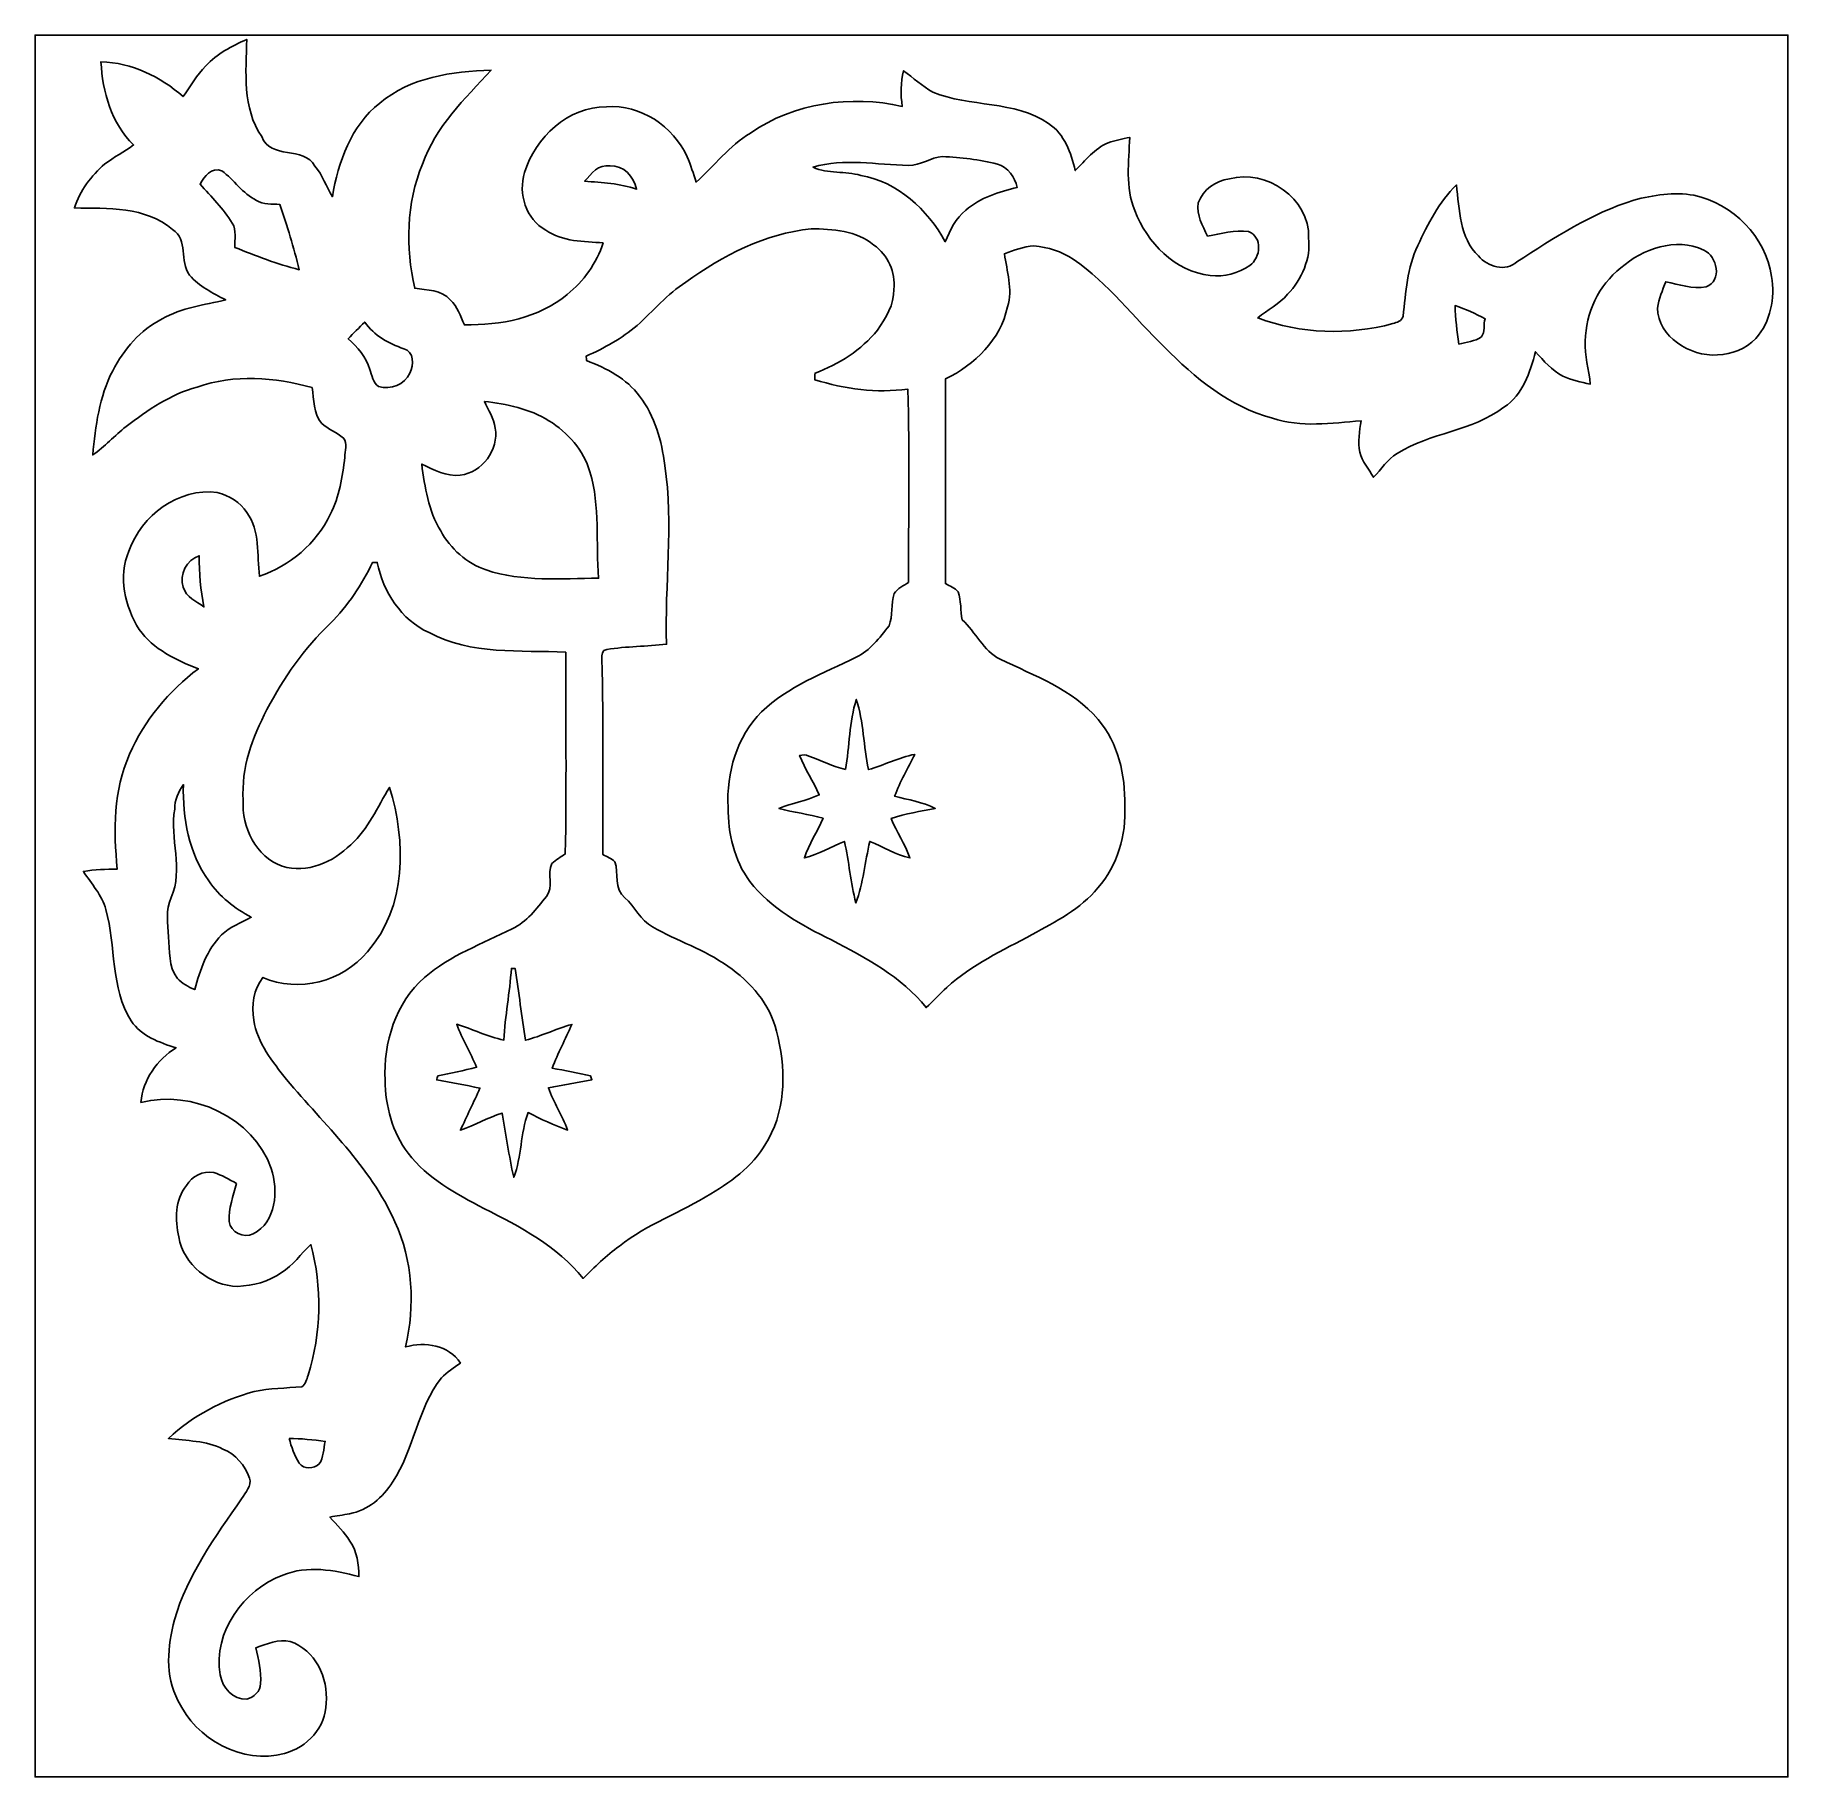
# Model space of a CAD drawing. Header units: centimetres. Extents: x -16.8 to 16.8, y -16.7 to 16.7.
import ezdxf

# ---------------------------------------------------------------- set-up
doc = ezdxf.new("R2010")
doc.units = ezdxf.units.CM
doc.header["$MEASUREMENT"] = 0
doc.layers.add('Layer 1', color=7, linetype='Continuous')

msp = doc.modelspace()

# ---------------------------------------------------------------- linework, layer by layer
at = {"layer": 'Layer 1', "color": 7}
for points, knots in [([(-16.77458, 16.66875), (-16.77458, 16.66875), (16.77458, 16.66875), (16.77458, 16.66875), (16.77458, 16.66875), (16.77458, 16.66875), (16.77458, -16.66875), (16.77458, -16.66875), (16.77458, -16.66875), (16.77458, -16.66875), (-16.77458, -16.66875), (-16.77458, -16.66875), (-16.77458, -16.66875), (-16.77458, -16.66875), (-16.77458, 16.66875), (-16.77458, 16.66875), (-16.77458, 16.66875), (-16.77458, 16.66875), (-16.77458, 16.66875), (-16.77458, 16.66875)], [0, 0, 0, 0, 0.16666667, 0.16666667, 0.16666667, 0.16666667, 0.33333333, 0.33333333, 0.33333333, 0.33333333, 0.5, 0.5, 0.5, 0.5, 0.66666667, 0.66666667, 0.66666667, 0.66666667, 1, 1, 1, 1]), ([(-13.50504, 16.07996), (-13.67896, 15.90569), (-13.79996, 15.68979), (-13.94213, 15.49082), (-13.94213, 15.49082), (-14.37675, 15.87888), (-14.92532, 16.13535), (-15.51305, 16.15793), (-15.51305, 16.15793), (-15.48448, 15.58043), (-15.3102, 14.98071), (-14.88828, 14.56514), (-14.88828, 14.56514), (-15.0682, 14.43884), (-15.26187, 14.33301), (-15.43932, 14.20283), (-15.43932, 14.20283), (-15.6972, 13.97564), (-15.92016, 13.69166), (-16.02176, 13.35899), (-16.02176, 13.35899), (-15.38429, 13.35511), (-14.66109, 13.38651), (-14.14216, 12.94977), (-14.14216, 12.94977), (-13.83877, 12.75327), (-14.01657, 12.33664), (-13.81689, 12.07558), (-13.81689, 12.07558), (-13.63627, 11.85439), (-13.36957, 11.73445), (-13.1251, 11.59828), (-13.1251, 11.59828), (-13.53679, 11.50408), (-13.97035, 11.45505), (-14.34042, 11.23562), (-14.34042, 11.23562), (-14.76093, 11.02819), (-15.07596, 10.65495), (-15.28798, 10.24396), (-15.28798, 10.24396), (-15.54445, 9.7476), (-15.61959, 9.18245), (-15.67109, 8.63282), (-15.67109, 8.63282), (-15.43861, 8.78946), (-15.25341, 9.00395), (-15.03221, 9.17504), (-15.03221, 9.17504), (-14.62229, 9.49501), (-14.17779, 9.79311), (-13.67084, 9.93246), (-13.67084, 9.93246), (-12.96353, 10.18046), (-12.18353, 10.1219), (-11.47233, 9.92258), (-11.47233, 9.92258), (-11.43071, 9.69645), (-11.45293, 9.42657), (-11.29171, 9.23996), (-11.29171, 9.23996), (-11.16612, 9.12389), (-10.99961, 9.06286), (-10.86838, 8.95421), (-10.86838, 8.95421), (-10.79183, 8.84943), (-10.84827, 8.70585), (-10.84615, 8.59155), (-10.84615, 8.59155), (-10.89096, 8.21761), (-10.94811, 7.83202), (-11.12732, 7.49512), (-11.12732, 7.49512), (-11.38484, 6.93314), (-11.90202, 6.51334), (-12.47951, 6.3119), (-12.47951, 6.3119), (-12.53384, 6.71936), (-12.45764, 7.18114), (-12.72081, 7.53004), (-12.72081, 7.53004), (-12.84499, 7.72901), (-13.06195, 7.85848), (-13.28632, 7.91386), (-13.28632, 7.91386), (-14.03068, 8.00982), (-14.73659, 7.47677), (-14.97753, 6.79203), (-14.97753, 6.79203), (-15.18708, 6.30308), (-15.05761, 5.72841), (-14.77998, 5.29414), (-14.77998, 5.29414), (-14.51046, 4.91102), (-14.07301, 4.70112), (-13.64686, 4.54096), (-13.64686, 4.54096), (-14.21236, 4.11374), (-14.68649, 3.55988), (-14.96554, 2.90371), (-14.96554, 2.90371), (-15.27281, 2.21262), (-15.2781, 1.44357), (-15.20014, 0.7052), (-15.20014, 0.7052), (-15.41639, 0.69991), (-15.63441, 0.70379), (-15.84784, 0.66287), (-15.84784, 0.66287), (-15.70038, 0.42263), (-15.488, 0.21202), (-15.41815, -0.06809), (-15.41815, -0.06809), (-15.22518, -0.7687), (-15.33419, -1.56281), (-14.93449, -2.19922), (-14.93449, -2.19922), (-14.74117, -2.49238), (-14.39474, -2.61514), (-14.07407, -2.71216), (-14.07407, -2.71216), (-14.43778, -2.94358), (-14.71154, -3.3214), (-14.74858, -3.75885), (-14.74858, -3.75885), (-13.76221, -3.50873), (-12.60263, -4.04424), (-12.25374, -5.0232), (-12.25374, -5.0232), (-12.11368, -5.44936), (-12.15849, -6.04732), (-12.59911, -6.27556), (-12.59911, -6.27556), (-12.7829, -6.36199), (-13.03091, -6.24417), (-13.05807, -6.0392), (-13.05807, -6.0392), (-13.07571, -5.78803), (-12.97693, -5.55166), (-12.91978, -5.31142), (-12.91978, -5.31142), (-13.05948, -5.23099), (-13.20024, -5.14809), (-13.35511, -5.10117), (-13.35511, -5.10117), (-13.56219, -5.0613), (-13.77244, -5.17031), (-13.87687, -5.34811), (-13.87687, -5.34811), (-14.10406, -5.62151), (-14.08783, -6.00639), (-14.02574, -6.33448), (-14.02574, -6.33448), (-13.93049, -6.86294), (-13.42884, -7.26934), (-12.89579, -7.28169), (-12.89579, -7.28169), (-12.60263, -7.26475), (-12.30313, -7.19384), (-12.06147, -7.01992), (-12.06147, -7.01992), (-11.83569, -6.88128), (-11.69106, -6.65268), (-11.49456, -6.48018), (-11.49456, -6.48018), (-11.27654, -7.29756), (-11.29453, -8.17351), (-11.54677, -8.98031), (-11.54677, -8.98031), (-11.57923, -9.05757), (-11.59722, -9.15282), (-11.67059, -9.20327), (-11.67059, -9.20327), (-11.97398, -9.22796), (-12.28161, -9.2269), (-12.58006, -9.29464), (-12.58006, -9.29464), (-13.19071, -9.44809), (-13.75798, -9.76348), (-14.22083, -10.18857), (-14.22083, -10.18857), (-13.87299, -10.23973), (-13.49904, -10.22809), (-13.17801, -10.39354), (-13.17801, -10.39354), (-12.93636, -10.49055), (-12.7568, -10.70469), (-12.67107, -10.9474), (-12.67107, -10.9474), (-12.61498, -11.09768), (-12.75362, -11.22574), (-12.8203, -11.34392), (-12.8203, -11.34392), (-13.32371, -12.06888), (-13.85782, -12.80336), (-14.10688, -13.66273), (-14.10688, -13.66273), (-14.23882, -14.16332), (-14.29279, -14.73271), (-14.03914, -15.20684), (-14.03914, -15.20684), (-13.69378, -15.94732), (-12.80936, -16.4398), (-12.00185, -16.21931), (-12.00185, -16.21931), (-11.57288, -16.11101), (-11.20034, -15.71131), (-11.20387, -15.25623), (-11.20387, -15.25623), (-11.15624, -14.77574), (-11.41377, -14.23352), (-11.89214, -14.07583), (-11.89214, -14.07583), (-12.11615, -14.02256), (-12.34017, -14.12593), (-12.5476, -14.19542), (-12.5476, -14.19542), (-12.49539, -14.4205), (-12.44106, -14.64874), (-12.45658, -14.88228), (-12.45658, -14.88228), (-12.46082, -15.02657), (-12.58958, -15.14404), (-12.72152, -15.18214), (-12.72152, -15.18214), (-12.98116, -15.1952), (-13.19107, -14.95566), (-13.23234, -14.71436), (-13.23234, -14.71436), (-13.36922, -13.89133), (-12.78149, -13.09123), (-12.03254, -12.80513), (-12.03254, -12.80513), (-11.56123, -12.61639), (-11.049, -12.7067), (-10.57628, -12.83441), (-10.57628, -12.83441), (-10.58016, -12.60016), (-10.60944, -12.35393), (-10.74773, -12.15743), (-10.74773, -12.15743), (-10.84933, -11.9821), (-11.0049, -11.8491), (-11.1319, -11.69423), (-11.1319, -11.69423), (-11.00526, -11.67589), (-10.87896, -11.65507), (-10.75373, -11.63038), (-10.75373, -11.63038), (-10.40483, -11.56758), (-10.1152, -11.31746), (-9.93175, -11.02395), (-9.93175, -11.02395), (-9.51936, -10.40659), (-9.45938, -9.61743), (-8.99795, -9.02829), (-8.99795, -9.02829), (-8.88788, -8.92069), (-8.757, -8.83708), (-8.63318, -8.74677), (-8.63318, -8.74677), (-8.85719, -8.40458), (-9.31051, -8.33579), (-9.68304, -8.43844), (-9.68304, -8.43844), (-9.50066, -7.64575), (-9.54052, -6.78568), (-9.88871, -6.04308), (-9.88871, -6.04308), (-10.35826, -4.98546), (-11.22962, -4.19135), (-11.96269, -3.32105), (-11.96269, -3.32105), (-12.2241, -2.97815), (-12.52573, -2.62537), (-12.58817, -2.18299), (-12.58817, -2.18299), (-12.63862, -1.90183), (-12.58923, -1.59597), (-12.4146, -1.36596), (-12.4146, -1.36596), (-11.73127, -1.67181), (-10.88496, -1.44886), (-10.41435, -0.87418), (-10.41435, -0.87418), (-9.658, -0.02434), (-9.67281, 1.23613), (-9.9889, 2.26977), (-9.9889, 2.26977), (-10.22562, 1.89653), (-10.39036, 1.47003), (-10.73362, 1.17299), (-10.73362, 1.17299), (-11.07087, 0.83679), (-11.56476, 0.6163), (-12.04454, 0.76059), (-12.04454, 0.76059), (-12.54866, 0.94227), (-12.82629, 1.51236), (-12.79102, 2.02777), (-12.79102, 2.02777), (-12.83229, 2.64125), (-12.6111, 3.22686), (-12.33558, 3.76167), (-12.33558, 3.76167), (-12.01667, 4.36633), (-11.61979, 4.93642), (-11.12485, 5.40985), (-11.12485, 5.40985), (-10.78653, 5.74604), (-10.51913, 6.14856), (-10.31311, 6.57719), (-10.31311, 6.57719), (-10.29159, 6.57684), (-10.24819, 6.57542), (-10.22632, 6.57507), (-10.22632, 6.57507), (-10.10885, 6.0138), (-9.76877, 5.47264), (-9.23255, 5.2324), (-9.23255, 5.2324), (-8.43386, 4.79989), (-7.48877, 4.9022), (-6.61599, 4.85669), (-6.61599, 4.85669), (-6.61952, 3.57011), (-6.60047, 2.28353), (-6.62693, 0.9973), (-6.62693, 0.9973), (-6.71195, 0.93663), (-6.80826, 0.88829), (-6.88128, 0.8128), (-6.88128, 0.8128), (-6.98041, 0.61419), (-6.84459, 0.3623), (-6.98818, 0.17886), (-6.98818, 0.17886), (-7.1815, -0.05151), (-7.36071, -0.30692), (-7.64293, -0.43674), (-7.64293, -0.43674), (-8.21443, -0.72249), (-8.83109, -0.94474), (-9.3218, -1.36807), (-9.3218, -1.36807), (-9.87178, -1.85526), (-10.11238, -2.61514), (-10.07392, -3.33446), (-10.07392, -3.33446), (-10.06969, -3.82693), (-9.9381, -4.33529), (-9.63471, -4.72969), (-9.63471, -4.72969), (-9.26606, -5.21688), (-8.71255, -5.50898), (-8.18374, -5.78908), (-8.18374, -5.78908), (-7.49088, -6.13728), (-6.77968, -6.51087), (-6.28685, -7.12823), (-6.28685, -7.12823), (-6.06178, -6.91409), (-5.84729, -6.68726), (-5.59188, -6.50875), (-5.59188, -6.50875), (-5.05919, -6.08894), (-4.41149, -5.86458), (-3.84175, -5.5058), (-3.84175, -5.5058), (-3.39796, -5.25321), (-2.97568, -4.92443), (-2.73932, -4.46052), (-2.73932, -4.46052), (-2.38972, -3.83469), (-2.40665, -3.07516), (-2.58163, -2.39818), (-2.58163, -2.39818), (-2.70898, -1.87889), (-3.07834, -1.44745), (-3.51508, -1.15358), (-3.51508, -1.15358), (-3.95711, -0.83361), (-4.48486, -0.67098), (-4.95441, -0.40005), (-4.95441, -0.40005), (-5.18795, -0.27446), (-5.29378, -0.01305), (-5.48605, 0.15875), (-5.48605, 0.15875), (-5.70054, 0.3242), (-5.59576, 0.62618), (-5.67866, 0.84737), (-5.67866, 0.84737), (-5.74322, 0.90876), (-5.82754, 0.94298), (-5.90479, 0.98496), (-5.90479, 0.98496), (-5.92067, 2.23414), (-5.89068, 3.48333), (-5.92737, 4.73181), (-5.92737, 4.73181), (-5.92667, 4.80272), (-5.92702, 4.90502), (-5.83318, 4.90926), (-5.83318, 4.90926), (-5.4543, 4.96923), (-5.06836, 4.96993), (-4.68701, 5.00874), (-4.68701, 5.00874), (-4.73251, 6.14997), (-4.54378, 7.29791), (-4.72405, 8.43351), (-4.72405, 8.43351), (-4.77838, 8.90235), (-4.91173, 9.37683), (-5.20347, 9.75572), (-5.20347, 9.75572), (-5.45148, 10.09615), (-5.83741, 10.28947), (-6.22018, 10.43764), (-6.22018, 10.43764), (-6.22159, 10.45951), (-6.22441, 10.50325), (-6.22582, 10.52477), (-6.22582, 10.52477), (-5.87834, 10.67788), (-5.54284, 10.86273), (-5.25145, 11.10791), (-5.25145, 11.10791), (-4.94524, 11.39049), (-4.67043, 11.71011), (-4.32118, 11.94223), (-4.32118, 11.94223), (-3.60927, 12.446), (-2.80317, 12.87286), (-1.92158, 12.95964), (-1.92158, 12.95964), (-1.50883, 12.96141), (-1.05339, 12.92366), (-0.72037, 12.65026), (-0.72037, 12.65026), (-0.45649, 12.45835), (-0.2981, 12.12885), (-0.33796, 11.80147), (-0.33796, 11.80147), (-0.33196, 11.51114), (-0.49107, 11.25291), (-0.64946, 11.02219), (-0.64946, 11.02219), (-0.95991, 10.64331), (-1.38677, 10.36355), (-1.84679, 10.20022), (-1.84679, 10.20022), (-1.84856, 10.15788), (-1.85032, 10.1152), (-1.85208, 10.07251), (-1.85208, 10.07251), (-1.27564, 9.89506), (-0.67239, 9.80969), (-0.07091, 9.89401), (-0.07091, 9.89401), (-0.02822, 8.66175), (-0.06315, 7.42738), (-0.05468, 6.19407), (-0.05468, 6.19407), (-0.15064, 6.12916), (-0.27164, 6.08401), (-0.33091, 5.97888), (-0.33091, 5.97888), (-0.3997, 5.78167), (-0.34996, 5.55449), (-0.42933, 5.36187), (-0.42933, 5.36187), (-0.61172, 5.13644), (-0.79022, 4.88774), (-1.05974, 4.76109), (-1.05974, 4.76109), (-1.68169, 4.45135), (-2.36149, 4.20829), (-2.86844, 3.7151), (-2.86844, 3.7151), (-3.34398, 3.24167), (-3.54471, 2.546), (-3.5112, 1.88666), (-3.5112, 1.88666), (-3.50838, 1.38924), (-3.3976, 0.87348), (-3.09316, 0.46919), (-3.09316, 0.46919), (-2.69452, -0.04833), (-2.10573, -0.36654), (-1.52929, -0.65017), (-1.52929, -0.65017), (-0.87313, -0.99448), (-0.19226, -1.35184), (0.27905, -1.94275), (0.27905, -1.94275), (0.41698, -1.82033), (0.54116, -1.68346), (0.67628, -1.55787), (0.67628, -1.55787), (1.15253, -1.12007), (1.74801, -0.85161), (2.31034, -0.54539), (2.31034, -0.54539), (2.76013, -0.29774), (3.23779, -0.05927), (3.56694, 0.34784), (3.56694, 0.34784), (3.94194, 0.77611), (4.11551, 1.35784), (4.08093, 1.92264), (4.08093, 1.92264), (4.09857, 2.50719), (3.9557, 3.11644), (3.57011, 3.57046), (3.57011, 3.57046), (3.08645, 4.15184), (2.35303, 4.40231), (1.69474, 4.72616), (1.69474, 4.72616), (1.36878, 4.88456), (1.23331, 5.2451), (0.96979, 5.47441), (0.96979, 5.47441), (0.93945, 5.65185), (0.94933, 5.83988), (0.89394, 6.01133), (0.89394, 6.01133), (0.83326, 6.0893), (0.73166, 6.12069), (0.64946, 6.17114), (0.64946, 6.17114), (0.65899, 7.47712), (0.64382, 8.78417), (0.65158, 10.0898), (0.65158, 10.0898), (1.2125, 10.35614), (1.70886, 10.84404), (1.83656, 11.4681), (1.83656, 11.4681), (1.94345, 11.80289), (1.82386, 12.14861), (1.778, 12.48375), (1.778, 12.48375), (1.95862, 12.55607), (2.14665, 12.61957), (2.34209, 12.63368), (2.34209, 12.63368), (2.60914, 12.61463), (2.87267, 12.5222), (3.09739, 12.3765), (3.09739, 12.3765), (3.76802, 11.91613), (4.25979, 11.25608), (4.84046, 10.69658), (4.84046, 10.69658), (5.42184, 10.10885), (6.09036, 9.55005), (6.90633, 9.33767), (6.90633, 9.33767), (7.45596, 9.15317), (8.03945, 9.23854), (8.6039, 9.28793), (8.6039, 9.28793), (8.56791, 9.08932), (8.54675, 8.88471), (8.57779, 8.68362), (8.57779, 8.68362), (8.63177, 8.50794), (8.74607, 8.35942), (8.84484, 8.20667), (8.84484, 8.20667), (9.00112, 8.35237), (9.10096, 8.55768), (9.29569, 8.65964), (9.29569, 8.65964), (9.92822, 9.06709), (10.73573, 9.08226), (11.33898, 9.54652), (11.33898, 9.54652), (11.7034, 9.78253), (11.83358, 10.21397), (11.94576, 10.60768), (11.94576, 10.60768), (12.09887, 10.43093), (12.25621, 10.25031), (12.46858, 10.14271), (12.46858, 10.14271), (12.63121, 10.05981), (12.81324, 10.02982), (12.98928, 9.98784), (12.98928, 9.98784), (12.97834, 10.26583), (12.86722, 10.53253), (12.8965, 10.81334), (12.8965, 10.81334), (12.90285, 11.34992), (13.15402, 11.87732), (13.57489, 12.21246), (13.57489, 12.21246), (13.99822, 12.58041), (14.62511, 12.80336), (15.16204, 12.5536), (15.16204, 12.5536), (15.42591, 12.43894), (15.5194, 11.96093), (15.20966, 11.85016), (15.20966, 11.85016), (14.94896, 11.80888), (14.68861, 11.88544), (14.43708, 11.94858), (14.43708, 11.94858), (14.37358, 11.78454), (14.30232, 11.62015), (14.27939, 11.44446), (14.27939, 11.44446), (14.27692, 11.17318), (14.43919, 10.92694), (14.66003, 10.78054), (14.66003, 10.78054), (15.09289, 10.4461), (15.7734, 10.46162), (16.16146, 10.86132), (16.16146, 10.86132), (16.44191, 11.18094), (16.53399, 11.63567), (16.46167, 12.04807), (16.46167, 12.04807), (16.35407, 12.8083), (15.71801, 13.44542), (14.97577, 13.60311), (14.97577, 13.60311), (14.59195, 13.66873), (14.19966, 13.60805), (13.82748, 13.50857), (13.82748, 13.50857), (13.01397, 13.25774), (12.29748, 12.78643), (11.58875, 12.32852), (11.58875, 12.32852), (11.37038, 12.13273), (11.02395, 12.23186), (10.85286, 12.44071), (10.85286, 12.44071), (10.48385, 12.78961), (10.48738, 13.33288), (10.42987, 13.79996), (10.42987, 13.79996), (10.10109, 13.47576), (9.88025, 13.05489), (9.6901, 12.63897), (9.6901, 12.63897), (9.48372, 12.2174), (9.46185, 11.74432), (9.40858, 11.28712), (9.40858, 11.28712), (9.38918, 11.19787), (9.28829, 11.16753), (9.21209, 11.14531), (9.21209, 11.14531), (8.36683, 10.92235), (7.44855, 10.94811), (6.62728, 11.25396), (6.62728, 11.25396), (6.81214, 11.41342), (7.04003, 11.51996), (7.19949, 11.70869), (7.19949, 11.70869), (7.46831, 11.9955), (7.64822, 12.3885), (7.60024, 12.78784), (7.60024, 12.78784), (7.62741, 13.5442), (6.78744, 14.11111), (6.08471, 13.91532), (6.08471, 13.91532), (5.82083, 13.88463), (5.57706, 13.71071), (5.48957, 13.45459), (5.48957, 13.45459), (5.455, 13.22634), (5.56542, 13.01644), (5.66808, 12.82206), (5.66808, 12.82206), (5.92561, 12.86545), (6.18702, 12.95012), (6.45019, 12.90602), (6.45019, 12.90602), (6.72571, 12.80513), (6.68443, 12.40684), (6.47488, 12.25726), (6.47488, 12.25726), (6.25581, 12.11016), (5.98311, 12.03043), (5.71923, 12.06782), (5.71923, 12.06782), (5.03943, 12.13661), (4.50779, 12.69859), (4.27426, 13.31066), (4.27426, 13.31066), (4.08764, 13.75234), (4.16172, 14.24481), (4.17654, 14.71048), (4.17654, 14.71048), (4.0386, 14.67873), (3.89925, 14.65016), (3.7652, 14.60676), (3.7652, 14.60676), (3.50449, 14.4974), (3.32846, 14.27057), (3.13408, 14.07619), (3.13408, 14.07619), (3.05047, 14.41203), (2.93264, 14.77574), (2.62431, 14.97295), (2.62431, 14.97295), (1.96956, 15.42309), (1.11936, 15.28516), (0.4064, 15.5762), (0.4064, 15.5762), (0.20638, 15.69297), (0.03387, 15.84995), (-0.1524, 15.98577), (-0.1524, 15.98577), (-0.20708, 15.76141), (-0.21131, 15.53175), (-0.17568, 15.30456), (-0.17568, 15.30456), (-1.15923, 15.52257), (-2.24684, 15.37511), (-3.08328, 14.79374), (-3.08328, 14.79374), (-3.48474, 14.54644), (-3.77684, 14.16756), (-4.12186, 13.85429), (-4.12186, 13.85429), (-4.17618, 14.01621), (-4.22487, 14.1799), (-4.29048, 14.33759), (-4.29048, 14.33759), (-4.55754, 14.91932), (-5.18724, 15.35254), (-5.83918, 15.29397), (-5.83918, 15.29397), (-6.57154, 15.29962), (-7.20302, 14.71154), (-7.40657, 14.03632), (-7.40657, 14.03632), (-7.53039, 13.6338), (-7.38223, 13.14132), (-6.99876, 12.93601), (-6.99876, 12.93601), (-6.68126, 12.70917), (-6.27204, 12.72187), (-5.90162, 12.69012), (-5.90162, 12.69012), (-6.03038, 12.30383), (-6.26639, 11.95458), (-6.59024, 11.70587), (-6.59024, 11.70587), (-7.1307, 11.24585), (-7.86659, 11.11603), (-8.55663, 11.12238), (-8.55663, 11.12238), (-8.63424, 11.28783), (-8.68609, 11.47269), (-8.8265, 11.59933), (-8.8265, 11.59933), (-8.99936, 11.78842), (-9.27312, 11.79336), (-9.50701, 11.82264), (-9.50701, 11.82264), (-9.68939, 12.6051), (-9.66717, 13.44859), (-9.36166, 14.19754), (-9.36166, 14.19754), (-9.11119, 14.91403), (-8.54498, 15.44814), (-8.04792, 15.99706), (-8.04792, 15.99706), (-8.79122, 15.97201), (-9.59168, 15.86371), (-10.1787, 15.36453), (-10.1787, 15.36453), (-10.72868, 14.93202), (-10.97068, 14.24093), (-11.08393, 13.57524), (-11.08393, 13.57524), (-11.20034, 13.76751), (-11.27019, 13.98693), (-11.41765, 14.16015), (-11.41765, 14.16015), (-11.63461, 14.55632), (-12.26961, 14.2748), (-12.43612, 14.72847), (-12.43612, 14.72847), (-12.81254, 15.26928), (-12.73563, 15.96249), (-12.72364, 16.58479), (-12.72364, 16.58479), (-13.00656, 16.45708), (-13.29231, 16.31174), (-13.50504, 16.07996)], [0, 0, 0, 0, 0.0049505, 0.0049505, 0.0049505, 0.0049505, 0.00990099, 0.00990099, 0.00990099, 0.00990099, 0.01485149, 0.01485149, 0.01485149, 0.01485149, 0.01980198, 0.01980198, 0.01980198, 0.01980198, 0.02475248, 0.02475248, 0.02475248, 0.02475248, 0.02970297, 0.02970297, 0.02970297, 0.02970297, 0.03465347, 0.03465347, 0.03465347, 0.03465347, 0.03960396, 0.03960396, 0.03960396, 0.03960396, 0.04455446, 0.04455446, 0.04455446, 0.04455446, 0.04950495, 0.04950495, 0.04950495, 0.04950495, 0.05445545, 0.05445545, 0.05445545, 0.05445545, 0.05940594, 0.05940594, 0.05940594, 0.05940594, 0.06435644, 0.06435644, 0.06435644, 0.06435644, 0.06930693, 0.06930693, 0.06930693, 0.06930693, 0.07425743, 0.07425743, 0.07425743, 0.07425743, 0.07920792, 0.07920792, 0.07920792, 0.07920792, 0.08415842, 0.08415842, 0.08415842, 0.08415842, 0.08910891, 0.08910891, 0.08910891, 0.08910891, 0.09405941, 0.09405941, 0.09405941, 0.09405941, 0.0990099, 0.0990099, 0.0990099, 0.0990099, 0.1039604, 0.1039604, 0.1039604, 0.1039604, 0.10891089, 0.10891089, 0.10891089, 0.10891089, 0.11386139, 0.11386139, 0.11386139, 0.11386139, 0.11881188, 0.11881188, 0.11881188, 0.11881188, 0.12376238, 0.12376238, 0.12376238, 0.12376238, 0.12871287, 0.12871287, 0.12871287, 0.12871287, 0.13366337, 0.13366337, 0.13366337, 0.13366337, 0.13861386, 0.13861386, 0.13861386, 0.13861386, 0.14356436, 0.14356436, 0.14356436, 0.14356436, 0.14851485, 0.14851485, 0.14851485, 0.14851485, 0.15346535, 0.15346535, 0.15346535, 0.15346535, 0.15841584, 0.15841584, 0.15841584, 0.15841584, 0.16336634, 0.16336634, 0.16336634, 0.16336634, 0.16831683, 0.16831683, 0.16831683, 0.16831683, 0.17326733, 0.17326733, 0.17326733, 0.17326733, 0.17821782, 0.17821782, 0.17821782, 0.17821782, 0.18316832, 0.18316832, 0.18316832, 0.18316832, 0.18811881, 0.18811881, 0.18811881, 0.18811881, 0.19306931, 0.19306931, 0.19306931, 0.19306931, 0.1980198, 0.1980198, 0.1980198, 0.1980198, 0.2029703, 0.2029703, 0.2029703, 0.2029703, 0.20792079, 0.20792079, 0.20792079, 0.20792079, 0.21287129, 0.21287129, 0.21287129, 0.21287129, 0.21782178, 0.21782178, 0.21782178, 0.21782178, 0.22277228, 0.22277228, 0.22277228, 0.22277228, 0.22772277, 0.22772277, 0.22772277, 0.22772277, 0.23267327, 0.23267327, 0.23267327, 0.23267327, 0.23762376, 0.23762376, 0.23762376, 0.23762376, 0.24257426, 0.24257426, 0.24257426, 0.24257426, 0.24752475, 0.24752475, 0.24752475, 0.24752475, 0.25247525, 0.25247525, 0.25247525, 0.25247525, 0.25742574, 0.25742574, 0.25742574, 0.25742574, 0.26237624, 0.26237624, 0.26237624, 0.26237624, 0.26732673, 0.26732673, 0.26732673, 0.26732673, 0.27227723, 0.27227723, 0.27227723, 0.27227723, 0.27722772, 0.27722772, 0.27722772, 0.27722772, 0.28217822, 0.28217822, 0.28217822, 0.28217822, 0.28712871, 0.28712871, 0.28712871, 0.28712871, 0.29207921, 0.29207921, 0.29207921, 0.29207921, 0.2970297, 0.2970297, 0.2970297, 0.2970297, 0.3019802, 0.3019802, 0.3019802, 0.3019802, 0.30693069, 0.30693069, 0.30693069, 0.30693069, 0.31188119, 0.31188119, 0.31188119, 0.31188119, 0.31683168, 0.31683168, 0.31683168, 0.31683168, 0.32178218, 0.32178218, 0.32178218, 0.32178218, 0.32673267, 0.32673267, 0.32673267, 0.32673267, 0.33168317, 0.33168317, 0.33168317, 0.33168317, 0.33663366, 0.33663366, 0.33663366, 0.33663366, 0.34158416, 0.34158416, 0.34158416, 0.34158416, 0.34653465, 0.34653465, 0.34653465, 0.34653465, 0.35148515, 0.35148515, 0.35148515, 0.35148515, 0.35643564, 0.35643564, 0.35643564, 0.35643564, 0.36138614, 0.36138614, 0.36138614, 0.36138614, 0.36633663, 0.36633663, 0.36633663, 0.36633663, 0.37128713, 0.37128713, 0.37128713, 0.37128713, 0.37623762, 0.37623762, 0.37623762, 0.37623762, 0.38118812, 0.38118812, 0.38118812, 0.38118812, 0.38613861, 0.38613861, 0.38613861, 0.38613861, 0.39108911, 0.39108911, 0.39108911, 0.39108911, 0.3960396, 0.3960396, 0.3960396, 0.3960396, 0.4009901, 0.4009901, 0.4009901, 0.4009901, 0.40594059, 0.40594059, 0.40594059, 0.40594059, 0.41089109, 0.41089109, 0.41089109, 0.41089109, 0.41584158, 0.41584158, 0.41584158, 0.41584158, 0.42079208, 0.42079208, 0.42079208, 0.42079208, 0.42574257, 0.42574257, 0.42574257, 0.42574257, 0.43069307, 0.43069307, 0.43069307, 0.43069307, 0.43564356, 0.43564356, 0.43564356, 0.43564356, 0.44059406, 0.44059406, 0.44059406, 0.44059406, 0.44554455, 0.44554455, 0.44554455, 0.44554455, 0.45049505, 0.45049505, 0.45049505, 0.45049505, 0.45544554, 0.45544554, 0.45544554, 0.45544554, 0.46039604, 0.46039604, 0.46039604, 0.46039604, 0.46534653, 0.46534653, 0.46534653, 0.46534653, 0.47029703, 0.47029703, 0.47029703, 0.47029703, 0.47524752, 0.47524752, 0.47524752, 0.47524752, 0.48019802, 0.48019802, 0.48019802, 0.48019802, 0.48514851, 0.48514851, 0.48514851, 0.48514851, 0.49009901, 0.49009901, 0.49009901, 0.49009901, 0.4950495, 0.4950495, 0.4950495, 0.4950495, 0.5, 0.5, 0.5, 0.5, 0.5049505, 0.5049505, 0.5049505, 0.5049505, 0.50990099, 0.50990099, 0.50990099, 0.50990099, 0.51485149, 0.51485149, 0.51485149, 0.51485149, 0.51980198, 0.51980198, 0.51980198, 0.51980198, 0.52475248, 0.52475248, 0.52475248, 0.52475248, 0.52970297, 0.52970297, 0.52970297, 0.52970297, 0.53465347, 0.53465347, 0.53465347, 0.53465347, 0.53960396, 0.53960396, 0.53960396, 0.53960396, 0.54455446, 0.54455446, 0.54455446, 0.54455446, 0.54950495, 0.54950495, 0.54950495, 0.54950495, 0.55445545, 0.55445545, 0.55445545, 0.55445545, 0.55940594, 0.55940594, 0.55940594, 0.55940594, 0.56435644, 0.56435644, 0.56435644, 0.56435644, 0.56930693, 0.56930693, 0.56930693, 0.56930693, 0.57425743, 0.57425743, 0.57425743, 0.57425743, 0.57920792, 0.57920792, 0.57920792, 0.57920792, 0.58415842, 0.58415842, 0.58415842, 0.58415842, 0.58910891, 0.58910891, 0.58910891, 0.58910891, 0.59405941, 0.59405941, 0.59405941, 0.59405941, 0.5990099, 0.5990099, 0.5990099, 0.5990099, 0.6039604, 0.6039604, 0.6039604, 0.6039604, 0.60891089, 0.60891089, 0.60891089, 0.60891089, 0.61386139, 0.61386139, 0.61386139, 0.61386139, 0.61881188, 0.61881188, 0.61881188, 0.61881188, 0.62376238, 0.62376238, 0.62376238, 0.62376238, 0.62871287, 0.62871287, 0.62871287, 0.62871287, 0.63366337, 0.63366337, 0.63366337, 0.63366337, 0.63861386, 0.63861386, 0.63861386, 0.63861386, 0.64356436, 0.64356436, 0.64356436, 0.64356436, 0.64851485, 0.64851485, 0.64851485, 0.64851485, 0.65346535, 0.65346535, 0.65346535, 0.65346535, 0.65841584, 0.65841584, 0.65841584, 0.65841584, 0.66336634, 0.66336634, 0.66336634, 0.66336634, 0.66831683, 0.66831683, 0.66831683, 0.66831683, 0.67326733, 0.67326733, 0.67326733, 0.67326733, 0.67821782, 0.67821782, 0.67821782, 0.67821782, 0.68316832, 0.68316832, 0.68316832, 0.68316832, 0.68811881, 0.68811881, 0.68811881, 0.68811881, 0.69306931, 0.69306931, 0.69306931, 0.69306931, 0.6980198, 0.6980198, 0.6980198, 0.6980198, 0.7029703, 0.7029703, 0.7029703, 0.7029703, 0.70792079, 0.70792079, 0.70792079, 0.70792079, 0.71287129, 0.71287129, 0.71287129, 0.71287129, 0.71782178, 0.71782178, 0.71782178, 0.71782178, 0.72277228, 0.72277228, 0.72277228, 0.72277228, 0.72772277, 0.72772277, 0.72772277, 0.72772277, 0.73267327, 0.73267327, 0.73267327, 0.73267327, 0.73762376, 0.73762376, 0.73762376, 0.73762376, 0.74257426, 0.74257426, 0.74257426, 0.74257426, 0.74752475, 0.74752475, 0.74752475, 0.74752475, 0.75247525, 0.75247525, 0.75247525, 0.75247525, 0.75742574, 0.75742574, 0.75742574, 0.75742574, 0.76237624, 0.76237624, 0.76237624, 0.76237624, 0.76732673, 0.76732673, 0.76732673, 0.76732673, 0.77227723, 0.77227723, 0.77227723, 0.77227723, 0.77722772, 0.77722772, 0.77722772, 0.77722772, 0.78217822, 0.78217822, 0.78217822, 0.78217822, 0.78712871, 0.78712871, 0.78712871, 0.78712871, 0.79207921, 0.79207921, 0.79207921, 0.79207921, 0.7970297, 0.7970297, 0.7970297, 0.7970297, 0.8019802, 0.8019802, 0.8019802, 0.8019802, 0.80693069, 0.80693069, 0.80693069, 0.80693069, 0.81188119, 0.81188119, 0.81188119, 0.81188119, 0.81683168, 0.81683168, 0.81683168, 0.81683168, 0.82178218, 0.82178218, 0.82178218, 0.82178218, 0.82673267, 0.82673267, 0.82673267, 0.82673267, 0.83168317, 0.83168317, 0.83168317, 0.83168317, 0.83663366, 0.83663366, 0.83663366, 0.83663366, 0.84158416, 0.84158416, 0.84158416, 0.84158416, 0.84653465, 0.84653465, 0.84653465, 0.84653465, 0.85148515, 0.85148515, 0.85148515, 0.85148515, 0.85643564, 0.85643564, 0.85643564, 0.85643564, 0.86138614, 0.86138614, 0.86138614, 0.86138614, 0.86633663, 0.86633663, 0.86633663, 0.86633663, 0.87128713, 0.87128713, 0.87128713, 0.87128713, 0.87623762, 0.87623762, 0.87623762, 0.87623762, 0.88118812, 0.88118812, 0.88118812, 0.88118812, 0.88613861, 0.88613861, 0.88613861, 0.88613861, 0.89108911, 0.89108911, 0.89108911, 0.89108911, 0.8960396, 0.8960396, 0.8960396, 0.8960396, 0.9009901, 0.9009901, 0.9009901, 0.9009901, 0.90594059, 0.90594059, 0.90594059, 0.90594059, 0.91089109, 0.91089109, 0.91089109, 0.91089109, 0.91584158, 0.91584158, 0.91584158, 0.91584158, 0.92079208, 0.92079208, 0.92079208, 0.92079208, 0.92574257, 0.92574257, 0.92574257, 0.92574257, 0.93069307, 0.93069307, 0.93069307, 0.93069307, 0.93564356, 0.93564356, 0.93564356, 0.93564356, 0.94059406, 0.94059406, 0.94059406, 0.94059406, 0.94554455, 0.94554455, 0.94554455, 0.94554455, 0.95049505, 0.95049505, 0.95049505, 0.95049505, 0.95544554, 0.95544554, 0.95544554, 0.95544554, 0.96039604, 0.96039604, 0.96039604, 0.96039604, 0.96534653, 0.96534653, 0.96534653, 0.96534653, 0.97029703, 0.97029703, 0.97029703, 0.97029703, 0.97524752, 0.97524752, 0.97524752, 0.97524752, 0.98019802, 0.98019802, 0.98019802, 0.98019802, 0.98514851, 0.98514851, 0.98514851, 0.98514851, 0.99009901, 0.99009901, 0.99009901, 0.99009901, 1, 1, 1, 1]), ([(-13.61687, 13.81584), (-13.53185, 13.96577), (-13.40309, 14.14533), (-13.19742, 14.07266), (-13.19742, 14.07266), (-12.9667, 13.89662), (-12.80231, 13.63662), (-12.53561, 13.50539), (-12.53561, 13.50539), (-12.40473, 13.40979), (-12.23998, 13.44507), (-12.09005, 13.42707), (-12.09005, 13.42707), (-11.95141, 13.01574), (-11.81947, 12.60122), (-11.71963, 12.17859), (-11.71963, 12.17859), (-12.14155, 12.28478), (-12.54831, 12.44494), (-12.95294, 12.6044), (-12.95294, 12.6044), (-12.95894, 12.75609), (-12.91273, 12.93036), (-12.99986, 13.06971), (-12.99986, 13.06971), (-13.17308, 13.34417), (-13.40132, 13.57559), (-13.61687, 13.81584)], [0, 0, 0, 0, 0.125, 0.125, 0.125, 0.125, 0.25, 0.25, 0.25, 0.25, 0.375, 0.375, 0.375, 0.375, 0.5, 0.5, 0.5, 0.5, 0.625, 0.625, 0.625, 0.625, 0.75, 0.75, 0.75, 0.75, 1, 1, 1, 1]), ([(-6.25651, 13.86946), (-6.13093, 14.0148), (-5.99123, 14.2053), (-5.76792, 14.16367), (-5.76792, 14.16367), (-5.51356, 14.18237), (-5.30966, 13.95236), (-5.26062, 13.71917), (-5.26062, 13.71917), (-5.5813, 13.82854), (-5.92032, 13.8497), (-6.25651, 13.86946)], [0, 0, 0, 0, 0.25, 0.25, 0.25, 0.25, 0.5, 0.5, 0.5, 0.5, 1, 1, 1, 1]), ([(-0.0575, 14.1732), (0.17639, 14.16791), (0.36724, 14.32807), (0.59408, 14.345), (0.59408, 14.345), (0.94615, 14.32313), (1.30069, 14.28715), (1.64289, 14.19789), (1.64289, 14.19789), (1.84961, 14.13933), (1.97485, 13.94989), (2.02389, 13.75234), (2.02389, 13.75234), (1.67605, 13.66555), (1.31586, 13.55831), (1.04034, 13.31701), (1.04034, 13.31701), (0.84596, 13.16426), (0.7426, 12.93389), (0.64558, 12.71341), (0.64558, 12.71341), (0.30939, 13.33041), (-0.26247, 13.85782), (-0.97049, 13.98376), (-0.97049, 13.98376), (-1.26929, 14.06878), (-1.59844, 14.00669), (-1.88383, 14.14039), (-1.88383, 14.14039), (-1.28764, 14.31749), (-0.66463, 14.18625), (-0.0575, 14.1732)], [0, 0, 0, 0, 0.11111111, 0.11111111, 0.11111111, 0.11111111, 0.22222222, 0.22222222, 0.22222222, 0.22222222, 0.33333333, 0.33333333, 0.33333333, 0.33333333, 0.44444444, 0.44444444, 0.44444444, 0.44444444, 0.55555556, 0.55555556, 0.55555556, 0.55555556, 0.66666667, 0.66666667, 0.66666667, 0.66666667, 0.77777778, 0.77777778, 0.77777778, 0.77777778, 1, 1, 1, 1]), ([(10.40342, 11.49209), (10.60168, 11.4233), (10.795, 11.33863), (10.97986, 11.23809), (10.97986, 11.23809), (10.93858, 11.13402), (10.98585, 10.98762), (10.90789, 10.89378), (10.90789, 10.89378), (10.78512, 10.801), (10.61826, 10.79571), (10.47679, 10.75443), (10.47679, 10.75443), (10.43764, 10.99855), (10.41224, 11.24514), (10.40342, 11.49209)], [0, 0, 0, 0, 0.2, 0.2, 0.2, 0.2, 0.4, 0.4, 0.4, 0.4, 0.6, 0.6, 0.6, 0.6, 1, 1, 1, 1]), ([(-10.78477, 10.85462), (-10.67929, 10.96222), (-10.57346, 11.07017), (-10.4648, 11.17459), (-10.4648, 11.17459), (-10.28171, 10.92094), (-10.01148, 10.76325), (-9.71938, 10.66624), (-9.71938, 10.66624), (-9.51971, 10.61508), (-9.519, 10.35085), (-9.59979, 10.20057), (-9.59979, 10.20057), (-9.69363, 9.96985), (-9.97409, 9.88307), (-10.20233, 9.94128), (-10.20233, 9.94128), (-10.30781, 10.01783), (-10.32581, 10.15682), (-10.37026, 10.27042), (-10.37026, 10.27042), (-10.44187, 10.50325), (-10.5978, 10.70187), (-10.78477, 10.85462)], [0, 0, 0, 0, 0.14285714, 0.14285714, 0.14285714, 0.14285714, 0.28571429, 0.28571429, 0.28571429, 0.28571429, 0.42857143, 0.42857143, 0.42857143, 0.42857143, 0.57142857, 0.57142857, 0.57142857, 0.57142857, 0.71428571, 0.71428571, 0.71428571, 0.71428571, 1, 1, 1, 1]), ([(-8.17563, 9.658), (-7.74841, 9.60473), (-7.31061, 9.5183), (-6.93914, 9.28864), (-6.93914, 9.28864), (-6.58142, 9.05969), (-6.27415, 8.72278), (-6.15421, 8.30792), (-6.15421, 8.30792), (-5.9563, 7.64681), (-6.0452, 6.95184), (-5.98876, 6.2738), (-5.98876, 6.2738), (-6.70595, 6.26498), (-7.44784, 6.20183), (-8.14105, 6.43114), (-8.14105, 6.43114), (-8.51253, 6.55743), (-8.82262, 6.8386), (-9.01136, 7.18009), (-9.01136, 7.18009), (-9.24736, 7.56461), (-9.31157, 8.01864), (-9.37472, 8.45644), (-9.37472, 8.45644), (-9.13977, 8.35448), (-8.90199, 8.2102), (-8.636, 8.24583), (-8.636, 8.24583), (-8.21514, 8.29381), (-7.89587, 8.73231), (-7.96713, 9.14788), (-7.96713, 9.14788), (-7.99006, 9.33344), (-8.09801, 9.49219), (-8.17563, 9.658)], [0, 0, 0, 0, 0.1, 0.1, 0.1, 0.1, 0.2, 0.2, 0.2, 0.2, 0.3, 0.3, 0.3, 0.3, 0.4, 0.4, 0.4, 0.4, 0.5, 0.5, 0.5, 0.5, 0.6, 0.6, 0.6, 0.6, 0.7, 0.7, 0.7, 0.7, 0.8, 0.8, 0.8, 0.8, 1, 1, 1, 1]), ([(-13.93684, 6.10023), (-14.01939, 6.34577), (-13.87369, 6.62376), (-13.63204, 6.70313), (-13.63204, 6.70313), (-13.63345, 6.37399), (-13.60981, 6.04591), (-13.54138, 5.72382), (-13.54138, 5.72382), (-13.68884, 5.82824), (-13.88357, 5.91326), (-13.93684, 6.10023)], [0, 0, 0, 0, 0.25, 0.25, 0.25, 0.25, 0.5, 0.5, 0.5, 0.5, 1, 1, 1, 1]), ([(-1.2633, 2.61126), (-1.18745, 3.05753), (-1.18745, 3.51825), (-1.05869, 3.95429), (-1.05869, 3.95429), (-0.91369, 3.52143), (-0.91687, 3.05717), (-0.82479, 2.61197), (-0.82479, 2.61197), (-0.52423, 2.69487), (-0.24518, 2.84445), (0.06244, 2.90266), (0.06244, 2.90266), (-0.06279, 2.63384), (-0.2226, 2.38125), (-0.32244, 2.10079), (-0.32244, 2.10079), (-0.06103, 2.03271), (0.20955, 1.98861), (0.45438, 1.86866), (0.45438, 1.86866), (0.17286, 1.80763), (-0.11501, 1.77024), (-0.38876, 1.67711), (-0.38876, 1.67711), (-0.28681, 1.4164), (-0.11959, 1.18604), (-0.03175, 0.91934), (-0.03175, 0.91934), (-0.30515, 0.97755), (-0.54222, 1.1303), (-0.79798, 1.23508), (-0.79798, 1.23508), (-0.89218, 0.8449), (-0.92004, 0.4385), (-1.06292, 0.06033), (-1.06292, 0.06033), (-1.16875, 0.44521), (-1.19345, 0.84737), (-1.28446, 1.23578), (-1.28446, 1.23578), (-1.54058, 1.13277), (-1.78012, 0.98778), (-2.04929, 0.92004), (-2.04929, 0.92004), (-1.96074, 1.18639), (-1.80269, 1.42134), (-1.69192, 1.67816), (-1.69192, 1.67816), (-1.96956, 1.76107), (-2.25989, 1.78964), (-2.53894, 1.86514), (-2.53894, 1.86514), (-2.28706, 1.96779), (-2.01436, 2.0126), (-1.76671, 2.1269), (-1.76671, 2.1269), (-1.88066, 2.38407), (-2.038, 2.62079), (-2.14242, 2.88184), (-2.14242, 2.88184), (-2.08386, 2.89384), (-2.02177, 2.89525), (-1.96568, 2.87055), (-1.96568, 2.87055), (-1.73179, 2.78342), (-1.50601, 2.673), (-1.2633, 2.61126)], [0, 0, 0, 0, 0.05555556, 0.05555556, 0.05555556, 0.05555556, 0.11111111, 0.11111111, 0.11111111, 0.11111111, 0.16666667, 0.16666667, 0.16666667, 0.16666667, 0.22222222, 0.22222222, 0.22222222, 0.22222222, 0.27777778, 0.27777778, 0.27777778, 0.27777778, 0.33333333, 0.33333333, 0.33333333, 0.33333333, 0.38888889, 0.38888889, 0.38888889, 0.38888889, 0.44444444, 0.44444444, 0.44444444, 0.44444444, 0.5, 0.5, 0.5, 0.5, 0.55555556, 0.55555556, 0.55555556, 0.55555556, 0.61111111, 0.61111111, 0.61111111, 0.61111111, 0.66666667, 0.66666667, 0.66666667, 0.66666667, 0.72222222, 0.72222222, 0.72222222, 0.72222222, 0.77777778, 0.77777778, 0.77777778, 0.77777778, 0.83333333, 0.83333333, 0.83333333, 0.83333333, 0.88888889, 0.88888889, 0.88888889, 0.88888889, 1, 1, 1, 1]), ([(-14.10229, 1.85455), (-14.10794, 2.02918), (-14.02644, 2.18228), (-13.93613, 2.32339), (-13.93613, 2.32339), (-13.94919, 1.68346), (-13.83383, 1.01036), (-13.44789, 0.48331), (-13.44789, 0.48331), (-13.2528, 0.17604), (-12.95188, -0.04304), (-12.6365, -0.21519), (-12.6365, -0.21519), (-12.82841, -0.3235), (-13.04643, -0.3937), (-13.20377, -0.55421), (-13.20377, -0.55421), (-13.4874, -0.83397), (-13.61616, -1.22484), (-13.71918, -1.59949), (-13.71918, -1.59949), (-13.84053, -1.54799), (-13.95801, -1.48131), (-14.05114, -1.38677), (-14.05114, -1.38677), (-14.23035, -1.16029), (-14.18837, -0.85619), (-14.22188, -0.58879), (-14.22188, -0.58879), (-14.23529, -0.33937), (-14.28186, -0.07408), (-14.1672, 0.15981), (-14.1672, 0.15981), (-13.93296, 0.70485), (-14.19895, 1.29187), (-14.10229, 1.85455)], [0, 0, 0, 0, 0.1, 0.1, 0.1, 0.1, 0.2, 0.2, 0.2, 0.2, 0.3, 0.3, 0.3, 0.3, 0.4, 0.4, 0.4, 0.4, 0.5, 0.5, 0.5, 0.5, 0.6, 0.6, 0.6, 0.6, 0.7, 0.7, 0.7, 0.7, 0.8, 0.8, 0.8, 0.8, 1, 1, 1, 1]), ([(-7.65598, -1.19592), (-7.63799, -1.19592), (-7.60166, -1.19662), (-7.58366, -1.19662), (-7.58366, -1.19662), (-7.50888, -1.65312), (-7.4676, -2.11455), (-7.38787, -2.57034), (-7.38787, -2.57034), (-7.08519, -2.48991), (-6.80156, -2.35232), (-6.50064, -2.26624), (-6.50064, -2.26624), (-6.62446, -2.546), (-6.76557, -2.81834), (-6.87881, -3.10303), (-6.87881, -3.10303), (-6.63152, -3.14607), (-6.38739, -3.20322), (-6.1408, -3.25049), (-6.1408, -3.25049), (-6.13481, -3.26884), (-6.12316, -3.30588), (-6.11752, -3.32423), (-6.11752, -3.32423), (-6.3948, -3.37608), (-6.67314, -3.42441), (-6.95008, -3.47874), (-6.95008, -3.47874), (-6.84883, -3.75779), (-6.68408, -4.00897), (-6.58248, -4.28801), (-6.58248, -4.28801), (-6.84459, -4.20017), (-7.09119, -4.07388), (-7.33989, -3.95464), (-7.33989, -3.95464), (-7.48453, -4.35398), (-7.45913, -4.79496), (-7.6133, -5.19183), (-7.6133, -5.19183), (-7.70678, -4.78649), (-7.75582, -4.37233), (-7.83661, -3.96452), (-7.83661, -3.96452), (-8.11071, -4.05165), (-8.36366, -4.19241), (-8.63283, -4.29295), (-8.63283, -4.29295), (-8.51218, -4.02202), (-8.37812, -3.75708), (-8.26064, -3.48474), (-8.26064, -3.48474), (-8.53546, -3.42935), (-8.81168, -3.37996), (-9.0872, -3.32846), (-9.0872, -3.32846), (-9.08121, -3.30941), (-9.06956, -3.27096), (-9.06392, -3.25191), (-9.06392, -3.25191), (-8.81556, -3.20463), (-8.56897, -3.14854), (-8.32379, -3.08716), (-8.32379, -3.08716), (-8.43915, -2.80741), (-8.59896, -2.54776), (-8.70514, -2.26413), (-8.70514, -2.26413), (-8.40105, -2.35373), (-8.11636, -2.50719), (-7.80239, -2.56469), (-7.80239, -2.56469), (-7.77663, -2.10573), (-7.69267, -1.65347), (-7.65598, -1.19592)], [0, 0, 0, 0, 0.05, 0.05, 0.05, 0.05, 0.1, 0.1, 0.1, 0.1, 0.15, 0.15, 0.15, 0.15, 0.2, 0.2, 0.2, 0.2, 0.25, 0.25, 0.25, 0.25, 0.3, 0.3, 0.3, 0.3, 0.35, 0.35, 0.35, 0.35, 0.4, 0.4, 0.4, 0.4, 0.45, 0.45, 0.45, 0.45, 0.5, 0.5, 0.5, 0.5, 0.55, 0.55, 0.55, 0.55, 0.6, 0.6, 0.6, 0.6, 0.65, 0.65, 0.65, 0.65, 0.7, 0.7, 0.7, 0.7, 0.75, 0.75, 0.75, 0.75, 0.8, 0.8, 0.8, 0.8, 0.85, 0.85, 0.85, 0.85, 0.9, 0.9, 0.9, 0.9, 1, 1, 1, 1]), ([(-11.91295, -10.18822), (-11.68153, -10.19246), (-11.45081, -10.2175), (-11.22151, -10.24678), (-11.22151, -10.24678), (-11.25502, -10.39072), (-11.25008, -10.55264), (-11.33475, -10.67894), (-11.33475, -10.67894), (-11.436, -10.77101), (-11.63779, -10.78794), (-11.71963, -10.66271), (-11.71963, -10.66271), (-11.81735, -10.52089), (-11.86568, -10.35191), (-11.91295, -10.18822)], [0, 0, 0, 0, 0.2, 0.2, 0.2, 0.2, 0.4, 0.4, 0.4, 0.4, 0.6, 0.6, 0.6, 0.6, 1, 1, 1, 1])]:
    msp.add_open_spline(points, degree=3, knots=knots, dxfattribs=at)
at = {"layer": 'Layer 1', "color": 251}
for points, knots in [([(-13.50504, 16.07996), (-13.29231, 16.31174), (-13.00656, 16.45708), (-12.72364, 16.58479), (-12.72364, 16.58479), (-12.73563, 15.96249), (-12.81254, 15.26928), (-12.43612, 14.72847), (-12.43612, 14.72847), (-12.26961, 14.2748), (-11.63461, 14.55632), (-11.41765, 14.16015), (-11.41765, 14.16015), (-11.27019, 13.98693), (-11.20034, 13.76751), (-11.08393, 13.57524), (-11.08393, 13.57524), (-10.97068, 14.24093), (-10.72868, 14.93202), (-10.1787, 15.36453), (-10.1787, 15.36453), (-9.59168, 15.86371), (-8.79122, 15.97201), (-8.04792, 15.99706), (-8.04792, 15.99706), (-8.54498, 15.44814), (-9.11119, 14.91403), (-9.36166, 14.19754), (-9.36166, 14.19754), (-9.66717, 13.44859), (-9.68939, 12.6051), (-9.50701, 11.82264), (-9.50701, 11.82264), (-9.27312, 11.79336), (-8.99936, 11.78842), (-8.8265, 11.59933), (-8.8265, 11.59933), (-8.68609, 11.47269), (-8.63424, 11.28783), (-8.55663, 11.12238), (-8.55663, 11.12238), (-7.86659, 11.11603), (-7.1307, 11.24585), (-6.59024, 11.70587), (-6.59024, 11.70587), (-6.26639, 11.95458), (-6.03038, 12.30383), (-5.90162, 12.69012), (-5.90162, 12.69012), (-6.27204, 12.72187), (-6.68126, 12.70917), (-6.99876, 12.93601), (-6.99876, 12.93601), (-7.38223, 13.14132), (-7.53039, 13.6338), (-7.40657, 14.03632), (-7.40657, 14.03632), (-7.20302, 14.71154), (-6.57154, 15.29962), (-5.83918, 15.29397), (-5.83918, 15.29397), (-5.18724, 15.35254), (-4.55754, 14.91932), (-4.29048, 14.33759), (-4.29048, 14.33759), (-4.22487, 14.1799), (-4.17618, 14.01621), (-4.12186, 13.85429), (-4.12186, 13.85429), (-3.77684, 14.16756), (-3.48474, 14.54644), (-3.08328, 14.79374), (-3.08328, 14.79374), (-2.24684, 15.37511), (-1.15923, 15.52257), (-0.17568, 15.30456), (-0.17568, 15.30456), (-0.21131, 15.53175), (-0.20708, 15.76141), (-0.1524, 15.98577), (-0.1524, 15.98577), (0.03387, 15.84995), (0.20638, 15.69297), (0.4064, 15.5762), (0.4064, 15.5762), (1.11936, 15.28516), (1.96956, 15.42309), (2.62431, 14.97295), (2.62431, 14.97295), (2.93264, 14.77574), (3.05047, 14.41203), (3.13408, 14.07619), (3.13408, 14.07619), (3.32846, 14.27057), (3.50449, 14.4974), (3.7652, 14.60676), (3.7652, 14.60676), (3.89925, 14.65016), (4.0386, 14.67873), (4.17654, 14.71048), (4.17654, 14.71048), (4.16172, 14.24481), (4.08764, 13.75234), (4.27426, 13.31066), (4.27426, 13.31066), (4.50779, 12.69859), (5.03943, 12.13661), (5.71923, 12.06782), (5.71923, 12.06782), (5.98311, 12.03043), (6.25581, 12.11016), (6.47488, 12.25726), (6.47488, 12.25726), (6.68443, 12.40684), (6.72571, 12.80513), (6.45019, 12.90602), (6.45019, 12.90602), (6.18702, 12.95012), (5.92561, 12.86545), (5.66808, 12.82206), (5.66808, 12.82206), (5.56542, 13.01644), (5.455, 13.22634), (5.48957, 13.45459), (5.48957, 13.45459), (5.57706, 13.71071), (5.82083, 13.88463), (6.08471, 13.91532), (6.08471, 13.91532), (6.78744, 14.11111), (7.62741, 13.5442), (7.60024, 12.78784), (7.60024, 12.78784), (7.64822, 12.3885), (7.46831, 11.9955), (7.19949, 11.70869), (7.19949, 11.70869), (7.04003, 11.51996), (6.81214, 11.41342), (6.62728, 11.25396), (6.62728, 11.25396), (7.44855, 10.94811), (8.36683, 10.92235), (9.21209, 11.14531), (9.21209, 11.14531), (9.28829, 11.16753), (9.38918, 11.19787), (9.40858, 11.28712), (9.40858, 11.28712), (9.46185, 11.74432), (9.48372, 12.2174), (9.6901, 12.63897), (9.6901, 12.63897), (9.88025, 13.05489), (10.10109, 13.47576), (10.42987, 13.79996), (10.42987, 13.79996), (10.48738, 13.33288), (10.48385, 12.78961), (10.85286, 12.44071), (10.85286, 12.44071), (11.02395, 12.23186), (11.37038, 12.13273), (11.58875, 12.32852), (11.58875, 12.32852), (12.29748, 12.78643), (13.01397, 13.25774), (13.82748, 13.50857), (13.82748, 13.50857), (14.19966, 13.60805), (14.59195, 13.66873), (14.97577, 13.60311), (14.97577, 13.60311), (15.71801, 13.44542), (16.35407, 12.8083), (16.46167, 12.04807), (16.46167, 12.04807), (16.53399, 11.63567), (16.44191, 11.18094), (16.16146, 10.86132), (16.16146, 10.86132), (15.7734, 10.46162), (15.09289, 10.4461), (14.66003, 10.78054), (14.66003, 10.78054), (14.43919, 10.92694), (14.27692, 11.17318), (14.27939, 11.44446), (14.27939, 11.44446), (14.30232, 11.62015), (14.37358, 11.78454), (14.43708, 11.94858), (14.43708, 11.94858), (14.68861, 11.88544), (14.94896, 11.80888), (15.20966, 11.85016), (15.20966, 11.85016), (15.5194, 11.96093), (15.42591, 12.43894), (15.16204, 12.5536), (15.16204, 12.5536), (14.62511, 12.80336), (13.99822, 12.58041), (13.57489, 12.21246), (13.57489, 12.21246), (13.15402, 11.87732), (12.90285, 11.34992), (12.8965, 10.81334), (12.8965, 10.81334), (12.86722, 10.53253), (12.97834, 10.26583), (12.98928, 9.98784), (12.98928, 9.98784), (12.81324, 10.02982), (12.63121, 10.05981), (12.46858, 10.14271), (12.46858, 10.14271), (12.25621, 10.25031), (12.09887, 10.43093), (11.94576, 10.60768), (11.94576, 10.60768), (11.83358, 10.21397), (11.7034, 9.78253), (11.33898, 9.54652), (11.33898, 9.54652), (10.73573, 9.08226), (9.92822, 9.06709), (9.29569, 8.65964), (9.29569, 8.65964), (9.10096, 8.55768), (9.00112, 8.35237), (8.84484, 8.20667), (8.84484, 8.20667), (8.74607, 8.35942), (8.63177, 8.50794), (8.57779, 8.68362), (8.57779, 8.68362), (8.54675, 8.88471), (8.56791, 9.08932), (8.6039, 9.28793), (8.6039, 9.28793), (8.03945, 9.23854), (7.45596, 9.15317), (6.90633, 9.33767), (6.90633, 9.33767), (6.09036, 9.55005), (5.42184, 10.10885), (4.84046, 10.69658), (4.84046, 10.69658), (4.25979, 11.25608), (3.76802, 11.91613), (3.09739, 12.3765), (3.09739, 12.3765), (2.87267, 12.5222), (2.60914, 12.61463), (2.34209, 12.63368), (2.34209, 12.63368), (2.14665, 12.61957), (1.95862, 12.55607), (1.778, 12.48375), (1.778, 12.48375), (1.82386, 12.14861), (1.94345, 11.80289), (1.83656, 11.4681), (1.83656, 11.4681), (1.70886, 10.84404), (1.2125, 10.35614), (0.65158, 10.0898), (0.65158, 10.0898), (0.64382, 8.78417), (0.65899, 7.47712), (0.64946, 6.17114), (0.64946, 6.17114), (0.73166, 6.12069), (0.83326, 6.0893), (0.89394, 6.01133), (0.89394, 6.01133), (0.94933, 5.83988), (0.93945, 5.65185), (0.96979, 5.47441), (0.96979, 5.47441), (1.23331, 5.2451), (1.36878, 4.88456), (1.69474, 4.72616), (1.69474, 4.72616), (2.35303, 4.40231), (3.08645, 4.15184), (3.57011, 3.57046), (3.57011, 3.57046), (3.9557, 3.11644), (4.09857, 2.50719), (4.08093, 1.92264), (4.08093, 1.92264), (4.11551, 1.35784), (3.94194, 0.77611), (3.56694, 0.34784), (3.56694, 0.34784), (3.23779, -0.05927), (2.76013, -0.29774), (2.31034, -0.54539), (2.31034, -0.54539), (1.74801, -0.85161), (1.15253, -1.12007), (0.67628, -1.55787), (0.67628, -1.55787), (0.54116, -1.68346), (0.41698, -1.82033), (0.27905, -1.94275), (0.27905, -1.94275), (-0.19226, -1.35184), (-0.87313, -0.99448), (-1.52929, -0.65017), (-1.52929, -0.65017), (-2.10573, -0.36654), (-2.69452, -0.04833), (-3.09316, 0.46919), (-3.09316, 0.46919), (-3.3976, 0.87348), (-3.50838, 1.38924), (-3.5112, 1.88666), (-3.5112, 1.88666), (-3.54471, 2.546), (-3.34398, 3.24167), (-2.86844, 3.7151), (-2.86844, 3.7151), (-2.36149, 4.20829), (-1.68169, 4.45135), (-1.05974, 4.76109), (-1.05974, 4.76109), (-0.79022, 4.88774), (-0.61172, 5.13644), (-0.42933, 5.36187), (-0.42933, 5.36187), (-0.34996, 5.55449), (-0.3997, 5.78167), (-0.33091, 5.97888), (-0.33091, 5.97888), (-0.27164, 6.08401), (-0.15064, 6.12916), (-0.05468, 6.19407), (-0.05468, 6.19407), (-0.06315, 7.42738), (-0.02822, 8.66175), (-0.07091, 9.89401), (-0.07091, 9.89401), (-0.67239, 9.80969), (-1.27564, 9.89506), (-1.85208, 10.07251), (-1.85208, 10.07251), (-1.85032, 10.1152), (-1.84856, 10.15788), (-1.84679, 10.20022), (-1.84679, 10.20022), (-1.38677, 10.36355), (-0.95991, 10.64331), (-0.64946, 11.02219), (-0.64946, 11.02219), (-0.49107, 11.25291), (-0.33196, 11.51114), (-0.33796, 11.80147), (-0.33796, 11.80147), (-0.2981, 12.12885), (-0.45649, 12.45835), (-0.72037, 12.65026), (-0.72037, 12.65026), (-1.05339, 12.92366), (-1.50883, 12.96141), (-1.92158, 12.95964), (-1.92158, 12.95964), (-2.80317, 12.87286), (-3.60927, 12.446), (-4.32118, 11.94223), (-4.32118, 11.94223), (-4.67043, 11.71011), (-4.94524, 11.39049), (-5.25145, 11.10791), (-5.25145, 11.10791), (-5.54284, 10.86273), (-5.87834, 10.67788), (-6.22582, 10.52477), (-6.22582, 10.52477), (-6.22441, 10.50325), (-6.22159, 10.45951), (-6.22018, 10.43764), (-6.22018, 10.43764), (-5.83741, 10.28947), (-5.45148, 10.09615), (-5.20347, 9.75572), (-5.20347, 9.75572), (-4.91173, 9.37683), (-4.77838, 8.90235), (-4.72405, 8.43351), (-4.72405, 8.43351), (-4.54378, 7.29791), (-4.73251, 6.14997), (-4.68701, 5.00874), (-4.68701, 5.00874), (-5.06836, 4.96993), (-5.4543, 4.96923), (-5.83318, 4.90926), (-5.83318, 4.90926), (-5.92702, 4.90502), (-5.92667, 4.80272), (-5.92737, 4.73181), (-5.92737, 4.73181), (-5.89068, 3.48333), (-5.92067, 2.23414), (-5.90479, 0.98496), (-5.90479, 0.98496), (-5.82754, 0.94298), (-5.74322, 0.90876), (-5.67866, 0.84737), (-5.67866, 0.84737), (-5.59576, 0.62618), (-5.70054, 0.3242), (-5.48605, 0.15875), (-5.48605, 0.15875), (-5.29378, -0.01305), (-5.18795, -0.27446), (-4.95441, -0.40005), (-4.95441, -0.40005), (-4.48486, -0.67098), (-3.95711, -0.83361), (-3.51508, -1.15358), (-3.51508, -1.15358), (-3.07834, -1.44745), (-2.70898, -1.87889), (-2.58163, -2.39818), (-2.58163, -2.39818), (-2.40665, -3.07516), (-2.38972, -3.83469), (-2.73932, -4.46052), (-2.73932, -4.46052), (-2.97568, -4.92443), (-3.39796, -5.25321), (-3.84175, -5.5058), (-3.84175, -5.5058), (-4.41149, -5.86458), (-5.05919, -6.08894), (-5.59188, -6.50875), (-5.59188, -6.50875), (-5.84729, -6.68726), (-6.06178, -6.91409), (-6.28685, -7.12823), (-6.28685, -7.12823), (-6.77968, -6.51087), (-7.49088, -6.13728), (-8.18374, -5.78908), (-8.18374, -5.78908), (-8.71255, -5.50898), (-9.26606, -5.21688), (-9.63471, -4.72969), (-9.63471, -4.72969), (-9.9381, -4.33529), (-10.06969, -3.82693), (-10.07392, -3.33446), (-10.07392, -3.33446), (-10.11238, -2.61514), (-9.87178, -1.85526), (-9.3218, -1.36807), (-9.3218, -1.36807), (-8.83109, -0.94474), (-8.21443, -0.72249), (-7.64293, -0.43674), (-7.64293, -0.43674), (-7.36071, -0.30692), (-7.1815, -0.05151), (-6.98818, 0.17886), (-6.98818, 0.17886), (-6.84459, 0.3623), (-6.98041, 0.61419), (-6.88128, 0.8128), (-6.88128, 0.8128), (-6.80826, 0.88829), (-6.71195, 0.93663), (-6.62693, 0.9973), (-6.62693, 0.9973), (-6.60047, 2.28353), (-6.61952, 3.57011), (-6.61599, 4.85669), (-6.61599, 4.85669), (-7.48877, 4.9022), (-8.43386, 4.79989), (-9.23255, 5.2324), (-9.23255, 5.2324), (-9.76877, 5.47264), (-10.10885, 6.0138), (-10.22632, 6.57507), (-10.22632, 6.57507), (-10.24819, 6.57542), (-10.29159, 6.57684), (-10.31311, 6.57719), (-10.31311, 6.57719), (-10.51913, 6.14856), (-10.78653, 5.74604), (-11.12485, 5.40985), (-11.12485, 5.40985), (-11.61979, 4.93642), (-12.01667, 4.36633), (-12.33558, 3.76167), (-12.33558, 3.76167), (-12.6111, 3.22686), (-12.83229, 2.64125), (-12.79102, 2.02777), (-12.79102, 2.02777), (-12.82629, 1.51236), (-12.54866, 0.94227), (-12.04454, 0.76059), (-12.04454, 0.76059), (-11.56476, 0.6163), (-11.07087, 0.83679), (-10.73362, 1.17299), (-10.73362, 1.17299), (-10.39036, 1.47003), (-10.22562, 1.89653), (-9.9889, 2.26977), (-9.9889, 2.26977), (-9.67281, 1.23613), (-9.658, -0.02434), (-10.41435, -0.87418), (-10.41435, -0.87418), (-10.88496, -1.44886), (-11.73127, -1.67181), (-12.4146, -1.36596), (-12.4146, -1.36596), (-12.58923, -1.59597), (-12.63862, -1.90183), (-12.58817, -2.18299), (-12.58817, -2.18299), (-12.52573, -2.62537), (-12.2241, -2.97815), (-11.96269, -3.32105), (-11.96269, -3.32105), (-11.22962, -4.19135), (-10.35826, -4.98546), (-9.88871, -6.04308), (-9.88871, -6.04308), (-9.54052, -6.78568), (-9.50066, -7.64575), (-9.68304, -8.43844), (-9.68304, -8.43844), (-9.31051, -8.33579), (-8.85719, -8.40458), (-8.63318, -8.74677), (-8.63318, -8.74677), (-8.757, -8.83708), (-8.88788, -8.92069), (-8.99795, -9.02829), (-8.99795, -9.02829), (-9.45938, -9.61743), (-9.51936, -10.40659), (-9.93175, -11.02395), (-9.93175, -11.02395), (-10.1152, -11.31746), (-10.40483, -11.56758), (-10.75373, -11.63038), (-10.75373, -11.63038), (-10.87896, -11.65507), (-11.00526, -11.67589), (-11.1319, -11.69423), (-11.1319, -11.69423), (-11.0049, -11.8491), (-10.84933, -11.9821), (-10.74773, -12.15743), (-10.74773, -12.15743), (-10.60944, -12.35393), (-10.58016, -12.60016), (-10.57628, -12.83441), (-10.57628, -12.83441), (-11.049, -12.7067), (-11.56123, -12.61639), (-12.03254, -12.80513), (-12.03254, -12.80513), (-12.78149, -13.09123), (-13.36922, -13.89133), (-13.23234, -14.71436), (-13.23234, -14.71436), (-13.19107, -14.95566), (-12.98116, -15.1952), (-12.72152, -15.18214), (-12.72152, -15.18214), (-12.58958, -15.14404), (-12.46082, -15.02657), (-12.45658, -14.88228), (-12.45658, -14.88228), (-12.44106, -14.64874), (-12.49539, -14.4205), (-12.5476, -14.19542), (-12.5476, -14.19542), (-12.34017, -14.12593), (-12.11615, -14.02256), (-11.89214, -14.07583), (-11.89214, -14.07583), (-11.41377, -14.23352), (-11.15624, -14.77574), (-11.20387, -15.25623), (-11.20387, -15.25623), (-11.20034, -15.71131), (-11.57288, -16.11101), (-12.00185, -16.21931), (-12.00185, -16.21931), (-12.80936, -16.4398), (-13.69378, -15.94732), (-14.03914, -15.20684), (-14.03914, -15.20684), (-14.29279, -14.73271), (-14.23882, -14.16332), (-14.10688, -13.66273), (-14.10688, -13.66273), (-13.85782, -12.80336), (-13.32371, -12.06888), (-12.8203, -11.34392), (-12.8203, -11.34392), (-12.75362, -11.22574), (-12.61498, -11.09768), (-12.67107, -10.9474), (-12.67107, -10.9474), (-12.7568, -10.70469), (-12.93636, -10.49055), (-13.17801, -10.39354), (-13.17801, -10.39354), (-13.49904, -10.22809), (-13.87299, -10.23973), (-14.22083, -10.18857), (-14.22083, -10.18857), (-13.75798, -9.76348), (-13.19071, -9.44809), (-12.58006, -9.29464), (-12.58006, -9.29464), (-12.28161, -9.2269), (-11.97398, -9.22796), (-11.67059, -9.20327), (-11.67059, -9.20327), (-11.59722, -9.15282), (-11.57923, -9.05757), (-11.54677, -8.98031), (-11.54677, -8.98031), (-11.29453, -8.17351), (-11.27654, -7.29756), (-11.49456, -6.48018), (-11.49456, -6.48018), (-11.69106, -6.65268), (-11.83569, -6.88128), (-12.06147, -7.01992), (-12.06147, -7.01992), (-12.30313, -7.19384), (-12.60263, -7.26475), (-12.89579, -7.28169), (-12.89579, -7.28169), (-13.42884, -7.26934), (-13.93049, -6.86294), (-14.02574, -6.33448), (-14.02574, -6.33448), (-14.08783, -6.00639), (-14.10406, -5.62151), (-13.87687, -5.34811), (-13.87687, -5.34811), (-13.77244, -5.17031), (-13.56219, -5.0613), (-13.35511, -5.10117), (-13.35511, -5.10117), (-13.20024, -5.14809), (-13.05948, -5.23099), (-12.91978, -5.31142), (-12.91978, -5.31142), (-12.97693, -5.55166), (-13.07571, -5.78803), (-13.05807, -6.0392), (-13.05807, -6.0392), (-13.03091, -6.24417), (-12.7829, -6.36199), (-12.59911, -6.27556), (-12.59911, -6.27556), (-12.15849, -6.04732), (-12.11368, -5.44936), (-12.25374, -5.0232), (-12.25374, -5.0232), (-12.60263, -4.04424), (-13.76221, -3.50873), (-14.74858, -3.75885), (-14.74858, -3.75885), (-14.71154, -3.3214), (-14.43778, -2.94358), (-14.07407, -2.71216), (-14.07407, -2.71216), (-14.39474, -2.61514), (-14.74117, -2.49238), (-14.93449, -2.19922), (-14.93449, -2.19922), (-15.33419, -1.56281), (-15.22518, -0.7687), (-15.41815, -0.06809), (-15.41815, -0.06809), (-15.488, 0.21202), (-15.70038, 0.42263), (-15.84784, 0.66287), (-15.84784, 0.66287), (-15.63441, 0.70379), (-15.41639, 0.69991), (-15.20014, 0.7052), (-15.20014, 0.7052), (-15.2781, 1.44357), (-15.27281, 2.21262), (-14.96554, 2.90371), (-14.96554, 2.90371), (-14.68649, 3.55988), (-14.21236, 4.11374), (-13.64686, 4.54096), (-13.64686, 4.54096), (-14.07301, 4.70112), (-14.51046, 4.91102), (-14.77998, 5.29414), (-14.77998, 5.29414), (-15.05761, 5.72841), (-15.18708, 6.30308), (-14.97753, 6.79203), (-14.97753, 6.79203), (-14.73659, 7.47677), (-14.03068, 8.00982), (-13.28632, 7.91386), (-13.28632, 7.91386), (-13.06195, 7.85848), (-12.84499, 7.72901), (-12.72081, 7.53004), (-12.72081, 7.53004), (-12.45764, 7.18114), (-12.53384, 6.71936), (-12.47951, 6.3119), (-12.47951, 6.3119), (-11.90202, 6.51334), (-11.38484, 6.93314), (-11.12732, 7.49512), (-11.12732, 7.49512), (-10.94811, 7.83202), (-10.89096, 8.21761), (-10.84615, 8.59155), (-10.84615, 8.59155), (-10.84827, 8.70585), (-10.79183, 8.84943), (-10.86838, 8.95421), (-10.86838, 8.95421), (-10.99961, 9.06286), (-11.16612, 9.12389), (-11.29171, 9.23996), (-11.29171, 9.23996), (-11.45293, 9.42657), (-11.43071, 9.69645), (-11.47233, 9.92258), (-11.47233, 9.92258), (-12.18353, 10.1219), (-12.96353, 10.18046), (-13.67084, 9.93246), (-13.67084, 9.93246), (-14.17779, 9.79311), (-14.62229, 9.49501), (-15.03221, 9.17504), (-15.03221, 9.17504), (-15.25341, 9.00395), (-15.43861, 8.78946), (-15.67109, 8.63282), (-15.67109, 8.63282), (-15.61959, 9.18245), (-15.54445, 9.7476), (-15.28798, 10.24396), (-15.28798, 10.24396), (-15.07596, 10.65495), (-14.76093, 11.02819), (-14.34042, 11.23562), (-14.34042, 11.23562), (-13.97035, 11.45505), (-13.53679, 11.50408), (-13.1251, 11.59828), (-13.1251, 11.59828), (-13.36957, 11.73445), (-13.63627, 11.85439), (-13.81689, 12.07558), (-13.81689, 12.07558), (-14.01657, 12.33664), (-13.83877, 12.75327), (-14.14216, 12.94977), (-14.14216, 12.94977), (-14.66109, 13.38651), (-15.38429, 13.35511), (-16.02176, 13.35899), (-16.02176, 13.35899), (-15.92016, 13.69166), (-15.6972, 13.97564), (-15.43932, 14.20283), (-15.43932, 14.20283), (-15.26187, 14.33301), (-15.0682, 14.43884), (-14.88828, 14.56514), (-14.88828, 14.56514), (-15.3102, 14.98071), (-15.48448, 15.58043), (-15.51305, 16.15793), (-15.51305, 16.15793), (-14.92532, 16.13535), (-14.37675, 15.87888), (-13.94213, 15.49082), (-13.94213, 15.49082), (-13.79996, 15.68979), (-13.67896, 15.90569), (-13.50504, 16.07996), (-13.50504, 16.07996), (-13.50504, 16.07996), (-13.50504, 16.07996), (-13.50504, 16.07996)], [0, 0, 0, 0, 0.00492611, 0.00492611, 0.00492611, 0.00492611, 0.00985222, 0.00985222, 0.00985222, 0.00985222, 0.01477833, 0.01477833, 0.01477833, 0.01477833, 0.01970443, 0.01970443, 0.01970443, 0.01970443, 0.02463054, 0.02463054, 0.02463054, 0.02463054, 0.02955665, 0.02955665, 0.02955665, 0.02955665, 0.03448276, 0.03448276, 0.03448276, 0.03448276, 0.03940887, 0.03940887, 0.03940887, 0.03940887, 0.04433498, 0.04433498, 0.04433498, 0.04433498, 0.04926108, 0.04926108, 0.04926108, 0.04926108, 0.05418719, 0.05418719, 0.05418719, 0.05418719, 0.0591133, 0.0591133, 0.0591133, 0.0591133, 0.06403941, 0.06403941, 0.06403941, 0.06403941, 0.06896552, 0.06896552, 0.06896552, 0.06896552, 0.07389163, 0.07389163, 0.07389163, 0.07389163, 0.07881773, 0.07881773, 0.07881773, 0.07881773, 0.08374384, 0.08374384, 0.08374384, 0.08374384, 0.08866995, 0.08866995, 0.08866995, 0.08866995, 0.09359606, 0.09359606, 0.09359606, 0.09359606, 0.09852217, 0.09852217, 0.09852217, 0.09852217, 0.10344828, 0.10344828, 0.10344828, 0.10344828, 0.10837438, 0.10837438, 0.10837438, 0.10837438, 0.11330049, 0.11330049, 0.11330049, 0.11330049, 0.1182266, 0.1182266, 0.1182266, 0.1182266, 0.12315271, 0.12315271, 0.12315271, 0.12315271, 0.12807882, 0.12807882, 0.12807882, 0.12807882, 0.13300493, 0.13300493, 0.13300493, 0.13300493, 0.13793103, 0.13793103, 0.13793103, 0.13793103, 0.14285714, 0.14285714, 0.14285714, 0.14285714, 0.14778325, 0.14778325, 0.14778325, 0.14778325, 0.15270936, 0.15270936, 0.15270936, 0.15270936, 0.15763547, 0.15763547, 0.15763547, 0.15763547, 0.16256158, 0.16256158, 0.16256158, 0.16256158, 0.16748768, 0.16748768, 0.16748768, 0.16748768, 0.17241379, 0.17241379, 0.17241379, 0.17241379, 0.1773399, 0.1773399, 0.1773399, 0.1773399, 0.18226601, 0.18226601, 0.18226601, 0.18226601, 0.18719212, 0.18719212, 0.18719212, 0.18719212, 0.19211823, 0.19211823, 0.19211823, 0.19211823, 0.19704433, 0.19704433, 0.19704433, 0.19704433, 0.20197044, 0.20197044, 0.20197044, 0.20197044, 0.20689655, 0.20689655, 0.20689655, 0.20689655, 0.21182266, 0.21182266, 0.21182266, 0.21182266, 0.21674877, 0.21674877, 0.21674877, 0.21674877, 0.22167488, 0.22167488, 0.22167488, 0.22167488, 0.22660099, 0.22660099, 0.22660099, 0.22660099, 0.23152709, 0.23152709, 0.23152709, 0.23152709, 0.2364532, 0.2364532, 0.2364532, 0.2364532, 0.24137931, 0.24137931, 0.24137931, 0.24137931, 0.24630542, 0.24630542, 0.24630542, 0.24630542, 0.25123153, 0.25123153, 0.25123153, 0.25123153, 0.25615764, 0.25615764, 0.25615764, 0.25615764, 0.26108374, 0.26108374, 0.26108374, 0.26108374, 0.26600985, 0.26600985, 0.26600985, 0.26600985, 0.27093596, 0.27093596, 0.27093596, 0.27093596, 0.27586207, 0.27586207, 0.27586207, 0.27586207, 0.28078818, 0.28078818, 0.28078818, 0.28078818, 0.28571429, 0.28571429, 0.28571429, 0.28571429, 0.29064039, 0.29064039, 0.29064039, 0.29064039, 0.2955665, 0.2955665, 0.2955665, 0.2955665, 0.30049261, 0.30049261, 0.30049261, 0.30049261, 0.30541872, 0.30541872, 0.30541872, 0.30541872, 0.31034483, 0.31034483, 0.31034483, 0.31034483, 0.31527094, 0.31527094, 0.31527094, 0.31527094, 0.32019704, 0.32019704, 0.32019704, 0.32019704, 0.32512315, 0.32512315, 0.32512315, 0.32512315, 0.33004926, 0.33004926, 0.33004926, 0.33004926, 0.33497537, 0.33497537, 0.33497537, 0.33497537, 0.33990148, 0.33990148, 0.33990148, 0.33990148, 0.34482759, 0.34482759, 0.34482759, 0.34482759, 0.34975369, 0.34975369, 0.34975369, 0.34975369, 0.3546798, 0.3546798, 0.3546798, 0.3546798, 0.35960591, 0.35960591, 0.35960591, 0.35960591, 0.36453202, 0.36453202, 0.36453202, 0.36453202, 0.36945813, 0.36945813, 0.36945813, 0.36945813, 0.37438424, 0.37438424, 0.37438424, 0.37438424, 0.37931034, 0.37931034, 0.37931034, 0.37931034, 0.38423645, 0.38423645, 0.38423645, 0.38423645, 0.38916256, 0.38916256, 0.38916256, 0.38916256, 0.39408867, 0.39408867, 0.39408867, 0.39408867, 0.39901478, 0.39901478, 0.39901478, 0.39901478, 0.40394089, 0.40394089, 0.40394089, 0.40394089, 0.408867, 0.408867, 0.408867, 0.408867, 0.4137931, 0.4137931, 0.4137931, 0.4137931, 0.41871921, 0.41871921, 0.41871921, 0.41871921, 0.42364532, 0.42364532, 0.42364532, 0.42364532, 0.42857143, 0.42857143, 0.42857143, 0.42857143, 0.43349754, 0.43349754, 0.43349754, 0.43349754, 0.43842365, 0.43842365, 0.43842365, 0.43842365, 0.44334975, 0.44334975, 0.44334975, 0.44334975, 0.44827586, 0.44827586, 0.44827586, 0.44827586, 0.45320197, 0.45320197, 0.45320197, 0.45320197, 0.45812808, 0.45812808, 0.45812808, 0.45812808, 0.46305419, 0.46305419, 0.46305419, 0.46305419, 0.4679803, 0.4679803, 0.4679803, 0.4679803, 0.4729064, 0.4729064, 0.4729064, 0.4729064, 0.47783251, 0.47783251, 0.47783251, 0.47783251, 0.48275862, 0.48275862, 0.48275862, 0.48275862, 0.48768473, 0.48768473, 0.48768473, 0.48768473, 0.49261084, 0.49261084, 0.49261084, 0.49261084, 0.49753695, 0.49753695, 0.49753695, 0.49753695, 0.50246305, 0.50246305, 0.50246305, 0.50246305, 0.50738916, 0.50738916, 0.50738916, 0.50738916, 0.51231527, 0.51231527, 0.51231527, 0.51231527, 0.51724138, 0.51724138, 0.51724138, 0.51724138, 0.52216749, 0.52216749, 0.52216749, 0.52216749, 0.5270936, 0.5270936, 0.5270936, 0.5270936, 0.5320197, 0.5320197, 0.5320197, 0.5320197, 0.53694581, 0.53694581, 0.53694581, 0.53694581, 0.54187192, 0.54187192, 0.54187192, 0.54187192, 0.54679803, 0.54679803, 0.54679803, 0.54679803, 0.55172414, 0.55172414, 0.55172414, 0.55172414, 0.55665025, 0.55665025, 0.55665025, 0.55665025, 0.56157635, 0.56157635, 0.56157635, 0.56157635, 0.56650246, 0.56650246, 0.56650246, 0.56650246, 0.57142857, 0.57142857, 0.57142857, 0.57142857, 0.57635468, 0.57635468, 0.57635468, 0.57635468, 0.58128079, 0.58128079, 0.58128079, 0.58128079, 0.5862069, 0.5862069, 0.5862069, 0.5862069, 0.591133, 0.591133, 0.591133, 0.591133, 0.59605911, 0.59605911, 0.59605911, 0.59605911, 0.60098522, 0.60098522, 0.60098522, 0.60098522, 0.60591133, 0.60591133, 0.60591133, 0.60591133, 0.61083744, 0.61083744, 0.61083744, 0.61083744, 0.61576355, 0.61576355, 0.61576355, 0.61576355, 0.62068966, 0.62068966, 0.62068966, 0.62068966, 0.62561576, 0.62561576, 0.62561576, 0.62561576, 0.63054187, 0.63054187, 0.63054187, 0.63054187, 0.63546798, 0.63546798, 0.63546798, 0.63546798, 0.64039409, 0.64039409, 0.64039409, 0.64039409, 0.6453202, 0.6453202, 0.6453202, 0.6453202, 0.65024631, 0.65024631, 0.65024631, 0.65024631, 0.65517241, 0.65517241, 0.65517241, 0.65517241, 0.66009852, 0.66009852, 0.66009852, 0.66009852, 0.66502463, 0.66502463, 0.66502463, 0.66502463, 0.66995074, 0.66995074, 0.66995074, 0.66995074, 0.67487685, 0.67487685, 0.67487685, 0.67487685, 0.67980296, 0.67980296, 0.67980296, 0.67980296, 0.68472906, 0.68472906, 0.68472906, 0.68472906, 0.68965517, 0.68965517, 0.68965517, 0.68965517, 0.69458128, 0.69458128, 0.69458128, 0.69458128, 0.69950739, 0.69950739, 0.69950739, 0.69950739, 0.7044335, 0.7044335, 0.7044335, 0.7044335, 0.70935961, 0.70935961, 0.70935961, 0.70935961, 0.71428571, 0.71428571, 0.71428571, 0.71428571, 0.71921182, 0.71921182, 0.71921182, 0.71921182, 0.72413793, 0.72413793, 0.72413793, 0.72413793, 0.72906404, 0.72906404, 0.72906404, 0.72906404, 0.73399015, 0.73399015, 0.73399015, 0.73399015, 0.73891626, 0.73891626, 0.73891626, 0.73891626, 0.74384236, 0.74384236, 0.74384236, 0.74384236, 0.74876847, 0.74876847, 0.74876847, 0.74876847, 0.75369458, 0.75369458, 0.75369458, 0.75369458, 0.75862069, 0.75862069, 0.75862069, 0.75862069, 0.7635468, 0.7635468, 0.7635468, 0.7635468, 0.76847291, 0.76847291, 0.76847291, 0.76847291, 0.77339901, 0.77339901, 0.77339901, 0.77339901, 0.77832512, 0.77832512, 0.77832512, 0.77832512, 0.78325123, 0.78325123, 0.78325123, 0.78325123, 0.78817734, 0.78817734, 0.78817734, 0.78817734, 0.79310345, 0.79310345, 0.79310345, 0.79310345, 0.79802956, 0.79802956, 0.79802956, 0.79802956, 0.80295567, 0.80295567, 0.80295567, 0.80295567, 0.80788177, 0.80788177, 0.80788177, 0.80788177, 0.81280788, 0.81280788, 0.81280788, 0.81280788, 0.81773399, 0.81773399, 0.81773399, 0.81773399, 0.8226601, 0.8226601, 0.8226601, 0.8226601, 0.82758621, 0.82758621, 0.82758621, 0.82758621, 0.83251232, 0.83251232, 0.83251232, 0.83251232, 0.83743842, 0.83743842, 0.83743842, 0.83743842, 0.84236453, 0.84236453, 0.84236453, 0.84236453, 0.84729064, 0.84729064, 0.84729064, 0.84729064, 0.85221675, 0.85221675, 0.85221675, 0.85221675, 0.85714286, 0.85714286, 0.85714286, 0.85714286, 0.86206897, 0.86206897, 0.86206897, 0.86206897, 0.86699507, 0.86699507, 0.86699507, 0.86699507, 0.87192118, 0.87192118, 0.87192118, 0.87192118, 0.87684729, 0.87684729, 0.87684729, 0.87684729, 0.8817734, 0.8817734, 0.8817734, 0.8817734, 0.88669951, 0.88669951, 0.88669951, 0.88669951, 0.89162562, 0.89162562, 0.89162562, 0.89162562, 0.89655172, 0.89655172, 0.89655172, 0.89655172, 0.90147783, 0.90147783, 0.90147783, 0.90147783, 0.90640394, 0.90640394, 0.90640394, 0.90640394, 0.91133005, 0.91133005, 0.91133005, 0.91133005, 0.91625616, 0.91625616, 0.91625616, 0.91625616, 0.92118227, 0.92118227, 0.92118227, 0.92118227, 0.92610837, 0.92610837, 0.92610837, 0.92610837, 0.93103448, 0.93103448, 0.93103448, 0.93103448, 0.93596059, 0.93596059, 0.93596059, 0.93596059, 0.9408867, 0.9408867, 0.9408867, 0.9408867, 0.94581281, 0.94581281, 0.94581281, 0.94581281, 0.95073892, 0.95073892, 0.95073892, 0.95073892, 0.95566502, 0.95566502, 0.95566502, 0.95566502, 0.96059113, 0.96059113, 0.96059113, 0.96059113, 0.96551724, 0.96551724, 0.96551724, 0.96551724, 0.97044335, 0.97044335, 0.97044335, 0.97044335, 0.97536946, 0.97536946, 0.97536946, 0.97536946, 0.98029557, 0.98029557, 0.98029557, 0.98029557, 0.98522167, 0.98522167, 0.98522167, 0.98522167, 0.99014778, 0.99014778, 0.99014778, 0.99014778, 1, 1, 1, 1]), ([(-13.61687, 13.81584), (-13.40132, 13.57559), (-13.17308, 13.34417), (-12.99986, 13.06971), (-12.99986, 13.06971), (-12.91273, 12.93036), (-12.95894, 12.75609), (-12.95294, 12.6044), (-12.95294, 12.6044), (-12.54831, 12.44494), (-12.14155, 12.28478), (-11.71963, 12.17859), (-11.71963, 12.17859), (-11.81947, 12.60122), (-11.95141, 13.01574), (-12.09005, 13.42707), (-12.09005, 13.42707), (-12.23998, 13.44507), (-12.40473, 13.40979), (-12.53561, 13.50539), (-12.53561, 13.50539), (-12.80231, 13.63662), (-12.9667, 13.89662), (-13.19742, 14.07266), (-13.19742, 14.07266), (-13.40309, 14.14533), (-13.53185, 13.96577), (-13.61687, 13.81584), (-13.61687, 13.81584), (-13.61687, 13.81584), (-13.61687, 13.81584), (-13.61687, 13.81584)], [0, 0, 0, 0, 0.11111111, 0.11111111, 0.11111111, 0.11111111, 0.22222222, 0.22222222, 0.22222222, 0.22222222, 0.33333333, 0.33333333, 0.33333333, 0.33333333, 0.44444444, 0.44444444, 0.44444444, 0.44444444, 0.55555556, 0.55555556, 0.55555556, 0.55555556, 0.66666667, 0.66666667, 0.66666667, 0.66666667, 0.77777778, 0.77777778, 0.77777778, 0.77777778, 1, 1, 1, 1]), ([(-6.25651, 13.86946), (-5.92032, 13.8497), (-5.5813, 13.82854), (-5.26062, 13.71917), (-5.26062, 13.71917), (-5.30966, 13.95236), (-5.51356, 14.18237), (-5.76792, 14.16367), (-5.76792, 14.16367), (-5.99123, 14.2053), (-6.13093, 14.0148), (-6.25651, 13.86946), (-6.25651, 13.86946), (-6.25651, 13.86946), (-6.25651, 13.86946), (-6.25651, 13.86946)], [0, 0, 0, 0, 0.2, 0.2, 0.2, 0.2, 0.4, 0.4, 0.4, 0.4, 0.6, 0.6, 0.6, 0.6, 1, 1, 1, 1]), ([(-0.0575, 14.1732), (-0.66463, 14.18625), (-1.28764, 14.31749), (-1.88383, 14.14039), (-1.88383, 14.14039), (-1.59844, 14.00669), (-1.26929, 14.06878), (-0.97049, 13.98376), (-0.97049, 13.98376), (-0.26247, 13.85782), (0.30939, 13.33041), (0.64558, 12.71341), (0.64558, 12.71341), (0.7426, 12.93389), (0.84596, 13.16426), (1.04034, 13.31701), (1.04034, 13.31701), (1.31586, 13.55831), (1.67605, 13.66555), (2.02389, 13.75234), (2.02389, 13.75234), (1.97485, 13.94989), (1.84961, 14.13933), (1.64289, 14.19789), (1.64289, 14.19789), (1.30069, 14.28715), (0.94615, 14.32313), (0.59408, 14.345), (0.59408, 14.345), (0.36724, 14.32807), (0.17639, 14.16791), (-0.0575, 14.1732), (-0.0575, 14.1732), (-0.0575, 14.1732), (-0.0575, 14.1732), (-0.0575, 14.1732)], [0, 0, 0, 0, 0.1, 0.1, 0.1, 0.1, 0.2, 0.2, 0.2, 0.2, 0.3, 0.3, 0.3, 0.3, 0.4, 0.4, 0.4, 0.4, 0.5, 0.5, 0.5, 0.5, 0.6, 0.6, 0.6, 0.6, 0.7, 0.7, 0.7, 0.7, 0.8, 0.8, 0.8, 0.8, 1, 1, 1, 1]), ([(10.40342, 11.49209), (10.41224, 11.24514), (10.43764, 10.99855), (10.47679, 10.75443), (10.47679, 10.75443), (10.61826, 10.79571), (10.78512, 10.801), (10.90789, 10.89378), (10.90789, 10.89378), (10.98585, 10.98762), (10.93858, 11.13402), (10.97986, 11.23809), (10.97986, 11.23809), (10.795, 11.33863), (10.60168, 11.4233), (10.40342, 11.49209), (10.40342, 11.49209), (10.40342, 11.49209), (10.40342, 11.49209), (10.40342, 11.49209)], [0, 0, 0, 0, 0.16666667, 0.16666667, 0.16666667, 0.16666667, 0.33333333, 0.33333333, 0.33333333, 0.33333333, 0.5, 0.5, 0.5, 0.5, 0.66666667, 0.66666667, 0.66666667, 0.66666667, 1, 1, 1, 1]), ([(-10.78477, 10.85462), (-10.5978, 10.70187), (-10.44187, 10.50325), (-10.37026, 10.27042), (-10.37026, 10.27042), (-10.32581, 10.15682), (-10.30781, 10.01783), (-10.20233, 9.94128), (-10.20233, 9.94128), (-9.97409, 9.88307), (-9.69363, 9.96985), (-9.59979, 10.20057), (-9.59979, 10.20057), (-9.519, 10.35085), (-9.51971, 10.61508), (-9.71938, 10.66624), (-9.71938, 10.66624), (-10.01148, 10.76325), (-10.28171, 10.92094), (-10.4648, 11.17459), (-10.4648, 11.17459), (-10.57346, 11.07017), (-10.67929, 10.96222), (-10.78477, 10.85462), (-10.78477, 10.85462), (-10.78477, 10.85462), (-10.78477, 10.85462), (-10.78477, 10.85462)], [0, 0, 0, 0, 0.125, 0.125, 0.125, 0.125, 0.25, 0.25, 0.25, 0.25, 0.375, 0.375, 0.375, 0.375, 0.5, 0.5, 0.5, 0.5, 0.625, 0.625, 0.625, 0.625, 0.75, 0.75, 0.75, 0.75, 1, 1, 1, 1]), ([(-8.17563, 9.658), (-8.09801, 9.49219), (-7.99006, 9.33344), (-7.96713, 9.14788), (-7.96713, 9.14788), (-7.89587, 8.73231), (-8.21514, 8.29381), (-8.636, 8.24583), (-8.636, 8.24583), (-8.90199, 8.2102), (-9.13977, 8.35448), (-9.37472, 8.45644), (-9.37472, 8.45644), (-9.31157, 8.01864), (-9.24736, 7.56461), (-9.01136, 7.18009), (-9.01136, 7.18009), (-8.82262, 6.8386), (-8.51253, 6.55743), (-8.14105, 6.43114), (-8.14105, 6.43114), (-7.44784, 6.20183), (-6.70595, 6.26498), (-5.98876, 6.2738), (-5.98876, 6.2738), (-6.0452, 6.95184), (-5.9563, 7.64681), (-6.15421, 8.30792), (-6.15421, 8.30792), (-6.27415, 8.72278), (-6.58142, 9.05969), (-6.93914, 9.28864), (-6.93914, 9.28864), (-7.31061, 9.5183), (-7.74841, 9.60473), (-8.17563, 9.658), (-8.17563, 9.658), (-8.17563, 9.658), (-8.17563, 9.658), (-8.17563, 9.658)], [0, 0, 0, 0, 0.09090909, 0.09090909, 0.09090909, 0.09090909, 0.18181818, 0.18181818, 0.18181818, 0.18181818, 0.27272727, 0.27272727, 0.27272727, 0.27272727, 0.36363636, 0.36363636, 0.36363636, 0.36363636, 0.45454545, 0.45454545, 0.45454545, 0.45454545, 0.54545455, 0.54545455, 0.54545455, 0.54545455, 0.63636364, 0.63636364, 0.63636364, 0.63636364, 0.72727273, 0.72727273, 0.72727273, 0.72727273, 0.81818182, 0.81818182, 0.81818182, 0.81818182, 1, 1, 1, 1]), ([(-13.93684, 6.10023), (-13.88357, 5.91326), (-13.68884, 5.82824), (-13.54138, 5.72382), (-13.54138, 5.72382), (-13.60981, 6.04591), (-13.63345, 6.37399), (-13.63204, 6.70313), (-13.63204, 6.70313), (-13.87369, 6.62376), (-14.01939, 6.34577), (-13.93684, 6.10023), (-13.93684, 6.10023), (-13.93684, 6.10023), (-13.93684, 6.10023), (-13.93684, 6.10023)], [0, 0, 0, 0, 0.2, 0.2, 0.2, 0.2, 0.4, 0.4, 0.4, 0.4, 0.6, 0.6, 0.6, 0.6, 1, 1, 1, 1]), ([(-1.2633, 2.61126), (-1.50601, 2.673), (-1.73179, 2.78342), (-1.96568, 2.87055), (-1.96568, 2.87055), (-2.02177, 2.89525), (-2.08386, 2.89384), (-2.14242, 2.88184), (-2.14242, 2.88184), (-2.038, 2.62079), (-1.88066, 2.38407), (-1.76671, 2.1269), (-1.76671, 2.1269), (-2.01436, 2.0126), (-2.28706, 1.96779), (-2.53894, 1.86514), (-2.53894, 1.86514), (-2.25989, 1.78964), (-1.96956, 1.76107), (-1.69192, 1.67816), (-1.69192, 1.67816), (-1.80269, 1.42134), (-1.96074, 1.18639), (-2.04929, 0.92004), (-2.04929, 0.92004), (-1.78012, 0.98778), (-1.54058, 1.13277), (-1.28446, 1.23578), (-1.28446, 1.23578), (-1.19345, 0.84737), (-1.16875, 0.44521), (-1.06292, 0.06033), (-1.06292, 0.06033), (-0.92004, 0.4385), (-0.89218, 0.8449), (-0.79798, 1.23508), (-0.79798, 1.23508), (-0.54222, 1.1303), (-0.30515, 0.97755), (-0.03175, 0.91934), (-0.03175, 0.91934), (-0.11959, 1.18604), (-0.28681, 1.4164), (-0.38876, 1.67711), (-0.38876, 1.67711), (-0.11501, 1.77024), (0.17286, 1.80763), (0.45438, 1.86866), (0.45438, 1.86866), (0.20955, 1.98861), (-0.06103, 2.03271), (-0.32244, 2.10079), (-0.32244, 2.10079), (-0.2226, 2.38125), (-0.06279, 2.63384), (0.06244, 2.90266), (0.06244, 2.90266), (-0.24518, 2.84445), (-0.52423, 2.69487), (-0.82479, 2.61197), (-0.82479, 2.61197), (-0.91687, 3.05717), (-0.91369, 3.52143), (-1.05869, 3.95429), (-1.05869, 3.95429), (-1.18745, 3.51825), (-1.18745, 3.05753), (-1.2633, 2.61126), (-1.2633, 2.61126), (-1.2633, 2.61126), (-1.2633, 2.61126), (-1.2633, 2.61126)], [0, 0, 0, 0, 0.05263158, 0.05263158, 0.05263158, 0.05263158, 0.10526316, 0.10526316, 0.10526316, 0.10526316, 0.15789474, 0.15789474, 0.15789474, 0.15789474, 0.21052632, 0.21052632, 0.21052632, 0.21052632, 0.26315789, 0.26315789, 0.26315789, 0.26315789, 0.31578947, 0.31578947, 0.31578947, 0.31578947, 0.36842105, 0.36842105, 0.36842105, 0.36842105, 0.42105263, 0.42105263, 0.42105263, 0.42105263, 0.47368421, 0.47368421, 0.47368421, 0.47368421, 0.52631579, 0.52631579, 0.52631579, 0.52631579, 0.57894737, 0.57894737, 0.57894737, 0.57894737, 0.63157895, 0.63157895, 0.63157895, 0.63157895, 0.68421053, 0.68421053, 0.68421053, 0.68421053, 0.73684211, 0.73684211, 0.73684211, 0.73684211, 0.78947368, 0.78947368, 0.78947368, 0.78947368, 0.84210526, 0.84210526, 0.84210526, 0.84210526, 0.89473684, 0.89473684, 0.89473684, 0.89473684, 1, 1, 1, 1]), ([(-14.10229, 1.85455), (-14.19895, 1.29187), (-13.93296, 0.70485), (-14.1672, 0.15981), (-14.1672, 0.15981), (-14.28186, -0.07408), (-14.23529, -0.33937), (-14.22188, -0.58879), (-14.22188, -0.58879), (-14.18837, -0.85619), (-14.23035, -1.16029), (-14.05114, -1.38677), (-14.05114, -1.38677), (-13.95801, -1.48131), (-13.84053, -1.54799), (-13.71918, -1.59949), (-13.71918, -1.59949), (-13.61616, -1.22484), (-13.4874, -0.83397), (-13.20377, -0.55421), (-13.20377, -0.55421), (-13.04643, -0.3937), (-12.82841, -0.3235), (-12.6365, -0.21519), (-12.6365, -0.21519), (-12.95188, -0.04304), (-13.2528, 0.17604), (-13.44789, 0.48331), (-13.44789, 0.48331), (-13.83383, 1.01036), (-13.94919, 1.68346), (-13.93613, 2.32339), (-13.93613, 2.32339), (-14.02644, 2.18228), (-14.10794, 2.02918), (-14.10229, 1.85455), (-14.10229, 1.85455), (-14.10229, 1.85455), (-14.10229, 1.85455), (-14.10229, 1.85455)], [0, 0, 0, 0, 0.09090909, 0.09090909, 0.09090909, 0.09090909, 0.18181818, 0.18181818, 0.18181818, 0.18181818, 0.27272727, 0.27272727, 0.27272727, 0.27272727, 0.36363636, 0.36363636, 0.36363636, 0.36363636, 0.45454545, 0.45454545, 0.45454545, 0.45454545, 0.54545455, 0.54545455, 0.54545455, 0.54545455, 0.63636364, 0.63636364, 0.63636364, 0.63636364, 0.72727273, 0.72727273, 0.72727273, 0.72727273, 0.81818182, 0.81818182, 0.81818182, 0.81818182, 1, 1, 1, 1]), ([(-7.65598, -1.19592), (-7.69267, -1.65347), (-7.77663, -2.10573), (-7.80239, -2.56469), (-7.80239, -2.56469), (-8.11636, -2.50719), (-8.40105, -2.35373), (-8.70514, -2.26413), (-8.70514, -2.26413), (-8.59896, -2.54776), (-8.43915, -2.80741), (-8.32379, -3.08716), (-8.32379, -3.08716), (-8.56897, -3.14854), (-8.81556, -3.20463), (-9.06392, -3.25191), (-9.06392, -3.25191), (-9.06956, -3.27096), (-9.08121, -3.30941), (-9.0872, -3.32846), (-9.0872, -3.32846), (-8.81168, -3.37996), (-8.53546, -3.42935), (-8.26064, -3.48474), (-8.26064, -3.48474), (-8.37812, -3.75708), (-8.51218, -4.02202), (-8.63283, -4.29295), (-8.63283, -4.29295), (-8.36366, -4.19241), (-8.11071, -4.05165), (-7.83661, -3.96452), (-7.83661, -3.96452), (-7.75582, -4.37233), (-7.70678, -4.78649), (-7.6133, -5.19183), (-7.6133, -5.19183), (-7.45913, -4.79496), (-7.48453, -4.35398), (-7.33989, -3.95464), (-7.33989, -3.95464), (-7.09119, -4.07388), (-6.84459, -4.20017), (-6.58248, -4.28801), (-6.58248, -4.28801), (-6.68408, -4.00897), (-6.84883, -3.75779), (-6.95008, -3.47874), (-6.95008, -3.47874), (-6.67314, -3.42441), (-6.3948, -3.37608), (-6.11752, -3.32423), (-6.11752, -3.32423), (-6.12316, -3.30588), (-6.13481, -3.26884), (-6.1408, -3.25049), (-6.1408, -3.25049), (-6.38739, -3.20322), (-6.63152, -3.14607), (-6.87881, -3.10303), (-6.87881, -3.10303), (-6.76557, -2.81834), (-6.62446, -2.546), (-6.50064, -2.26624), (-6.50064, -2.26624), (-6.80156, -2.35232), (-7.08519, -2.48991), (-7.38787, -2.57034), (-7.38787, -2.57034), (-7.4676, -2.11455), (-7.50888, -1.65312), (-7.58366, -1.19662), (-7.58366, -1.19662), (-7.60166, -1.19662), (-7.63799, -1.19592), (-7.65598, -1.19592), (-7.65598, -1.19592), (-7.65598, -1.19592), (-7.65598, -1.19592), (-7.65598, -1.19592)], [0, 0, 0, 0, 0.04761905, 0.04761905, 0.04761905, 0.04761905, 0.0952381, 0.0952381, 0.0952381, 0.0952381, 0.14285714, 0.14285714, 0.14285714, 0.14285714, 0.19047619, 0.19047619, 0.19047619, 0.19047619, 0.23809524, 0.23809524, 0.23809524, 0.23809524, 0.28571429, 0.28571429, 0.28571429, 0.28571429, 0.33333333, 0.33333333, 0.33333333, 0.33333333, 0.38095238, 0.38095238, 0.38095238, 0.38095238, 0.42857143, 0.42857143, 0.42857143, 0.42857143, 0.47619048, 0.47619048, 0.47619048, 0.47619048, 0.52380952, 0.52380952, 0.52380952, 0.52380952, 0.57142857, 0.57142857, 0.57142857, 0.57142857, 0.61904762, 0.61904762, 0.61904762, 0.61904762, 0.66666667, 0.66666667, 0.66666667, 0.66666667, 0.71428571, 0.71428571, 0.71428571, 0.71428571, 0.76190476, 0.76190476, 0.76190476, 0.76190476, 0.80952381, 0.80952381, 0.80952381, 0.80952381, 0.85714286, 0.85714286, 0.85714286, 0.85714286, 0.9047619, 0.9047619, 0.9047619, 0.9047619, 1, 1, 1, 1]), ([(-11.91295, -10.18822), (-11.86568, -10.35191), (-11.81735, -10.52089), (-11.71963, -10.66271), (-11.71963, -10.66271), (-11.63779, -10.78794), (-11.436, -10.77101), (-11.33475, -10.67894), (-11.33475, -10.67894), (-11.25008, -10.55264), (-11.25502, -10.39072), (-11.22151, -10.24678), (-11.22151, -10.24678), (-11.45081, -10.2175), (-11.68153, -10.19246), (-11.91295, -10.18822)], [0, 0, 0, 0, 0.2, 0.2, 0.2, 0.2, 0.4, 0.4, 0.4, 0.4, 0.6, 0.6, 0.6, 0.6, 1, 1, 1, 1])]:
    msp.add_open_spline(points, degree=3, knots=knots, dxfattribs=at)

doc.saveas('drawing.dxf')
